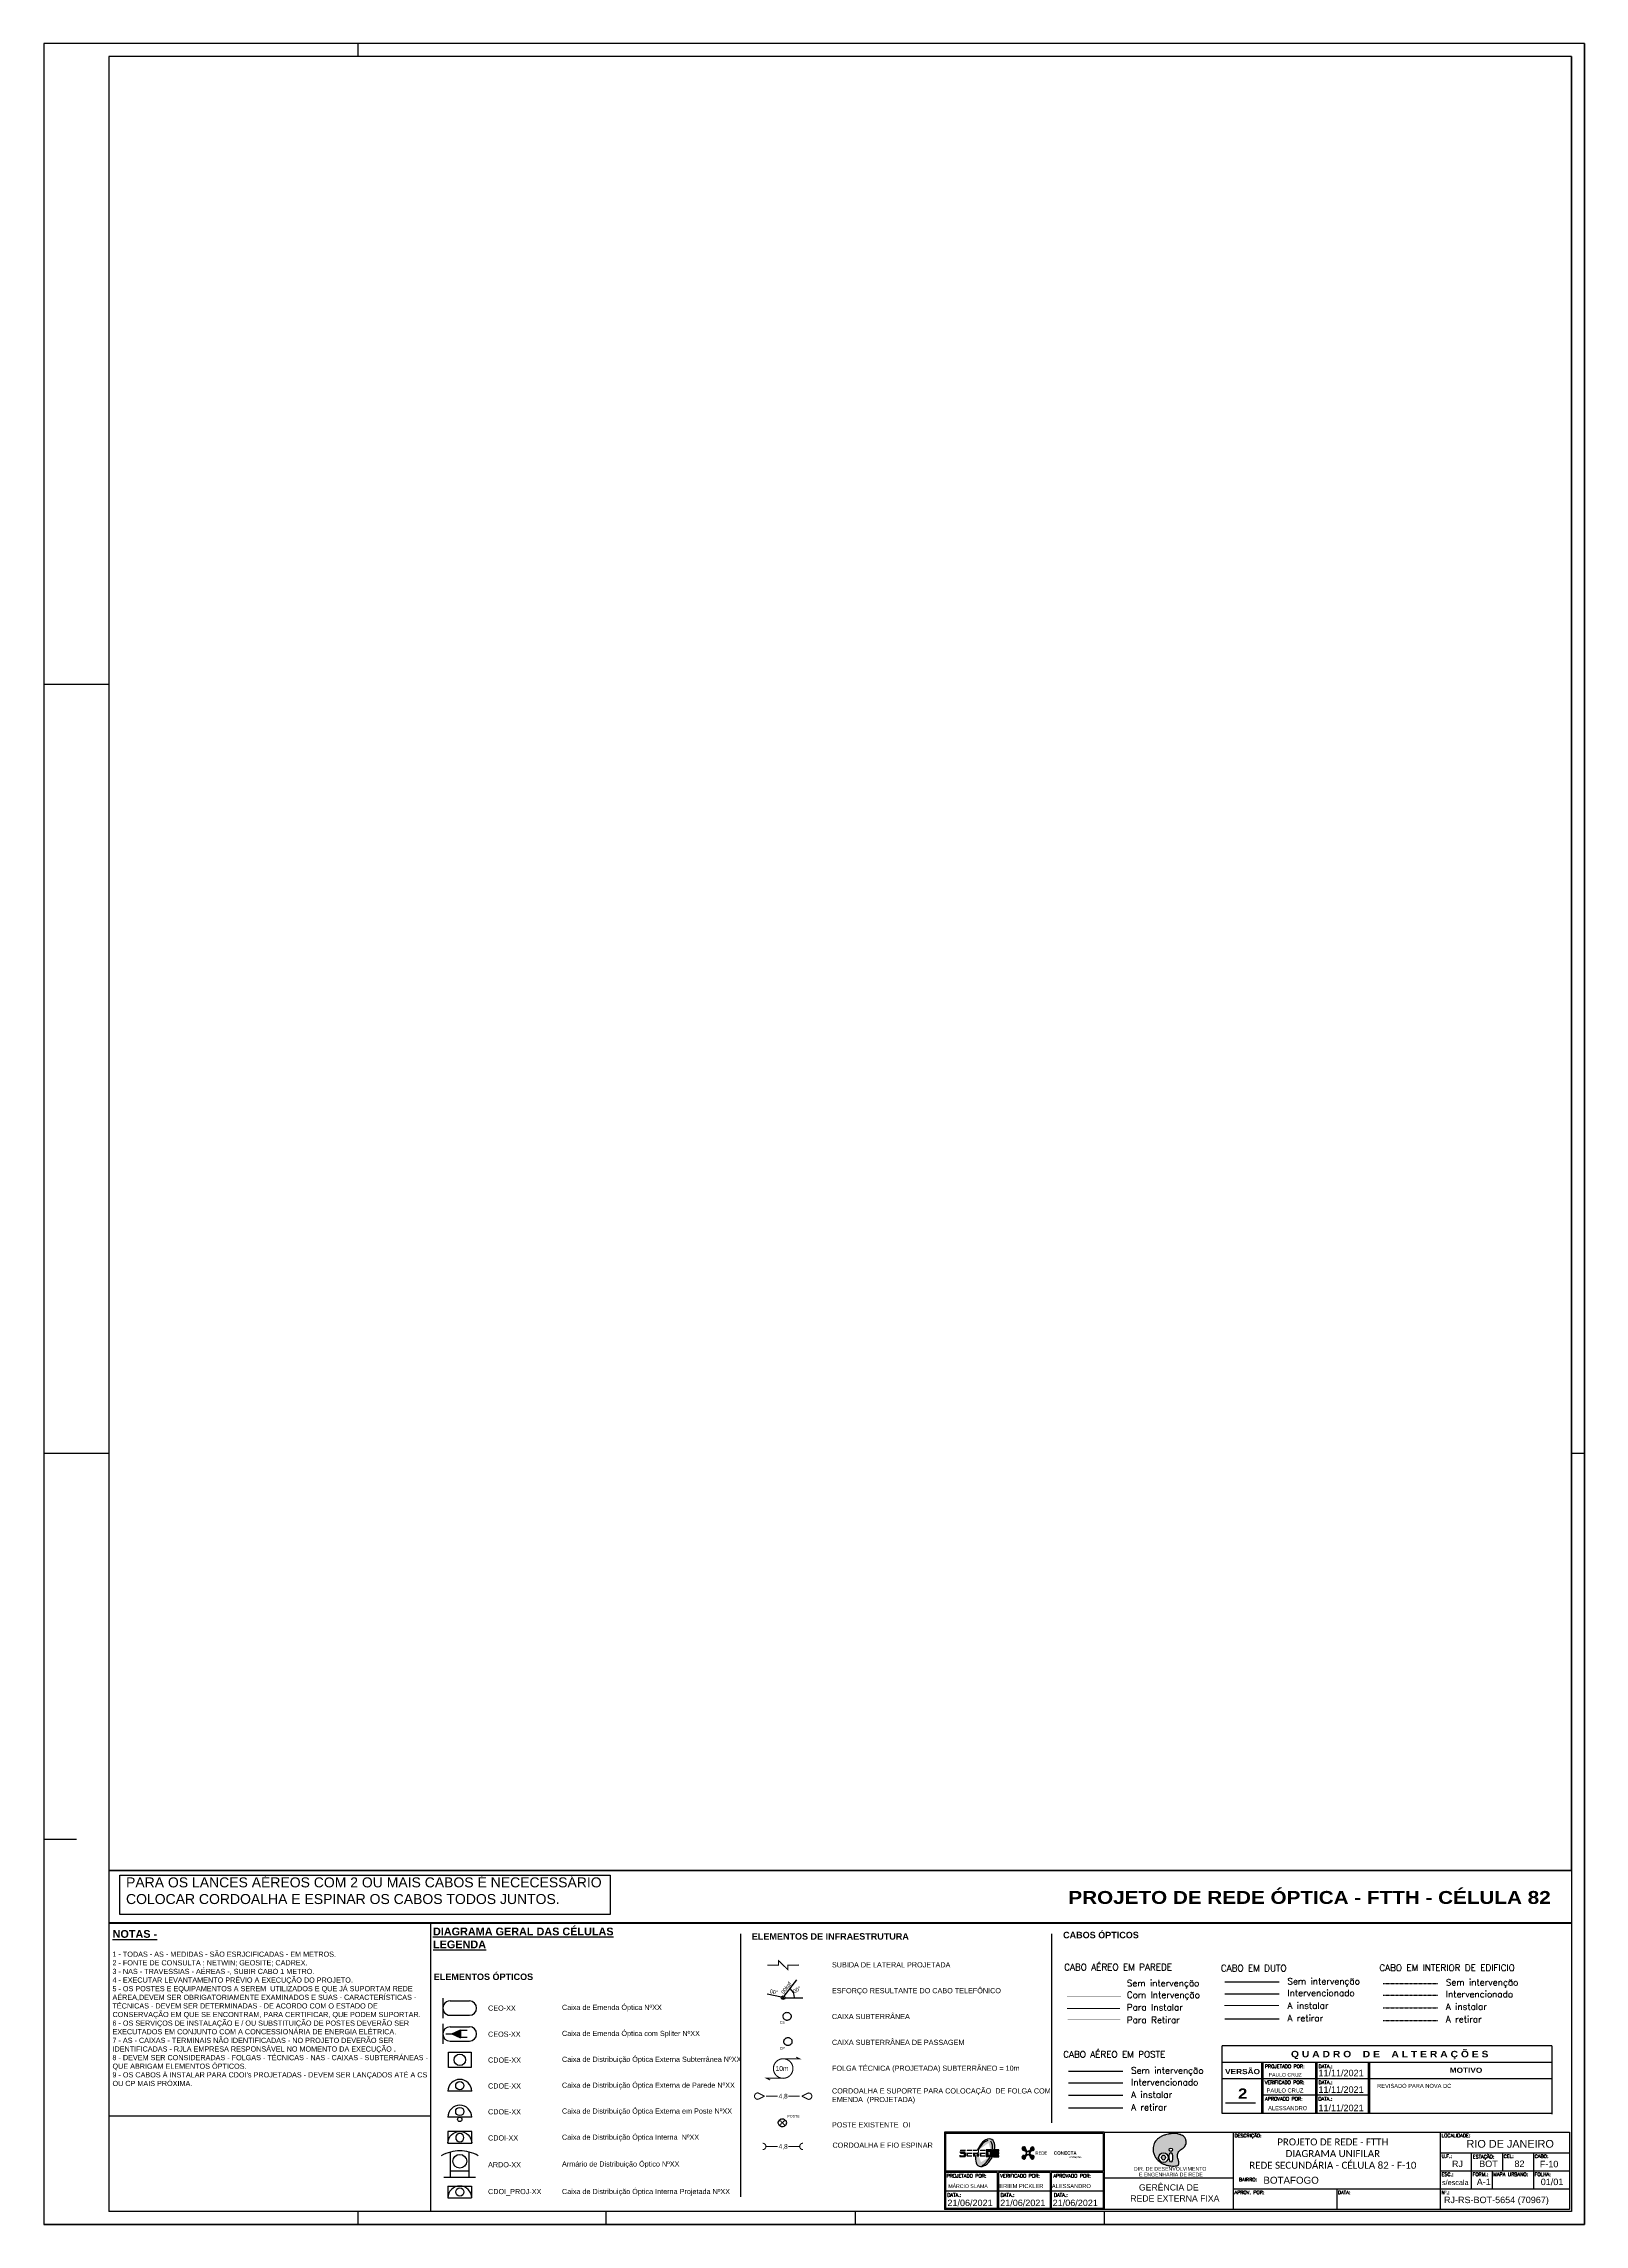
# Paper-space layout 'UN_CEOS-82' of a CAD drawing. Header units: millimetres. Extents: x 475 to 1069, y 119 to 961.
# The model-space entities are those that its viewports show. They can reach past a viewport. Long polylines and large blocks are cut down to what shows.
import ezdxf
from ezdxf.enums import TextEntityAlignment as Align

# ---------------------------------------------------------------- set-up
doc = ezdxf.new("R2010")
doc.units = ezdxf.units.MM
for name, pattern in [('ARILSUPP', [2.98, 1.42, -0.71, 0.14, -0.71]), ('DIVIDE', [1.25, 0.5, -0.25, 0, -0.25, 0, -0.25]), ('DOT', [0.25, 0, -0.25]), ('PHANTOM2', [1.25, 0.625, -0.125, 0.125, -0.125, 0.125, -0.125])]:
    doc.linetypes.add(name, pattern=pattern)
for name, color, linetype, lineweight in [("20.0-LEGENDA DOS CDO'S", 1, 'Continuous', 0), ('20.1-CDO_INTERIOR', 1, 'Continuous', 0), ('20.2-CDO_POSTE', 1, 'Continuous', 5), ('40.1-ETIQUETAS', 1, 'Continuous', 20)]:
    doc.layers.add(name, color=color, linetype=linetype, lineweight=lineweight)
for name, color, linetype in [('20.4-CEOS', 1, 'Continuous'), ('20.5-CABO AÉREO', 1, 'Continuous'), ('20.5-CEO', 1, 'Continuous'), ('CAP a instalar', 1, 'Continuous'), ('CDO_INTERIOR', 1, 'Continuous'), ('CDO_POSTE', 1, 'Continuous'), ('CEO', 1, 'Continuous'), ('CEO1', 1, 'Continuous'), ('CEOS', 1, 'Continuous'), ('E.T.', 7, 'Continuous'), ('Folha', 7, 'Continuous'), ('label_cabos', 7, 'Continuous'), ('LC1', 3, 'Continuous'), ('PROJETO_FTTH', 1, 'Continuous'), ('SETA', 7, 'Continuous'), ('UNIFILAR', 7, 'Continuous')]:
    doc.layers.add(name, color=color, linetype=linetype)
doc.styles.add('ADESK1', font='romans.shx')
doc.styles.add('ARIAL', font='arial.ttf')
doc.styles.add('HMS', font='', dxfattribs={"height": 0.17})
doc.styles.add('NORMOGRAFO', font='arial.ttf')
doc.styles.add('ROMANS', font='romans.shx')
doc.styles.add('siredit', font='verdana.ttf')
doc.styles.add('SWISS BIT', font='swisscb.ttf')
doc.styles.get('HMS').set_extended_font_data('Arial Black')
doc.linetypes.add('FENCELINE1', pattern='A,0.25,-0.1,[133,ltypeshp.shx,S=0.1,R=0,X=-0.1,Y=0],-0.1,1', length=1.45)

# ---------------------------------------------------------------- blocks, each defined once
blk = doc.blocks.new('OI')
h = blk.add_hatch(color=40)
edge = h.paths.add_edge_path()
edge.add_spline(control_points=[(4.35, -0.67), (3.92, -0.99), (3.26, -1.5), (2.81, -2.59), (2.9, -3.5), (3.06, -4.27), (3.31, -4.85), (3.37, -5.39), (3.4, -5.88), (3.2, -6.4), (2.54, -6.61), (1.65, -6.63), (0.55, -6.67), (-0.56, -6.42), (-1.61, -6.14), (-2.77, -5.61), (-3.92, -4.77), (-4.89, -3.7), (-5.34, -2.65), (-5.6, -1.94), (-5.85, -0.96), (-5.71, 0.47), (-5.1, 2.02), (-4.14, 3.02), (-3.3, 3.61), (-2.37, 4.16), (-1.36, 4.44), (-0.56, 4.7), (0.79, 4.85), (2.24, 4.97), (3.79, 4.57), (4.67, 4.21), (5.44, 3.65), (5.76, 2.99), (6.03, 2.21), (6.01, 1.46), (5.72, 0.64), (5.31, 0.08), (4.88, -0.38), (4.51, -0.55), (4.35, -0.67)], knot_values=[0, 0, 0, 0, 1.60434, 2.417191, 3.427595, 4.282808, 4.776746, 5.304182, 5.888771, 6.258406, 6.858137, 7.79129, 8.986195, 10.124242, 11.187857, 12.242908, 13.953784, 15.414161, 16.515391, 17.349188, 17.675853, 19.552021, 21.515531, 22.568638, 23.63245, 24.621084, 25.782718, 26.745347, 27.142653, 29.870543, 31.004649, 31.921532, 32.709589, 33.801391, 34.042471, 35.192333, 35.971461, 36.628871, 37.254359, 37.836911, 37.836911, 37.836911, 37.836911], degree=3, periodic=0)
h.paths.add_polyline_path([(1.13, -0.87, -1), (-0.04, -0.87, -1)], flags=16)
edge = h.paths.add_edge_path(flags=16)
edge.add_ellipse((0.56, -3.59), major_axis=(-0.02, 1.71), ratio=0.361305, start_angle=0, end_angle=360)
h.paths.add_polyline_path([(-0.36, -3.62, -1), (-3.8, -3.62, -1)], flags=16)
edge = h.paths.add_edge_path(flags=0)
edge.add_ellipse((-2.08, -3.62), major_axis=(0, 0.885), ratio=0.758294, start_angle=0, end_angle=360)
at = {"color": 40}
for centre, radius in [((-2.08, -3.62), 1.72), ((0.54, -0.87), 0.587)]:
    blk.add_circle(centre, radius, dxfattribs=at)
blk.add_ellipse((-2.08, -3.62), major_axis=(0, 0.885), ratio=0.758294, start_param=-3.141592653589792, end_param=3.141592653589792, dxfattribs=at)
blk.add_ellipse((0.56, -3.59), major_axis=(-0.02, 1.71), ratio=0.361305, dxfattribs=at)
at = {"color": 40, "start_tangent": (-0.800898, -0.598801), "end_tangent": (-0.800898, -0.598801)}
blk.add_spline([(4.35, -0.67), (3.2, -1.78), (2.9, -2.54), (2.92, -3.55), (3.12, -4.38), (3.28, -4.85), (3.37, -5.37), (3.35, -5.95), (3.2, -6.29), (2.66, -6.55), (1.73, -6.63), (0.54, -6.62), (-0.58, -6.41), (-1.6, -6.11), (-2.56, -5.67), (-3.95, -4.67), (-4.89, -3.56), (-5.37, -2.56), (-5.64, -1.78), (-5.72, -1.46), (-5.63, 0.42), (-4.84, 2.22), (-4.13, 2.99), (-3.27, 3.62), (-2.4, 4.09), (-1.3, 4.47), (-0.37, 4.72), (0.02, 4.77), (2.75, 4.8), (3.85, 4.53), (4.69, 4.16), (5.31, 3.68), (5.85, 2.73), (5.93, 2.5), (5.94, 1.35), (5.67, 0.62), (5.29, 0.08), (4.84, -0.36), (4.35, -0.67)], degree=3, dxfattribs=at)
blk = doc.blocks.new('PDO_PRD')
at = {"color": 1}
blk.add_line((2.5, 0), (-2.5, 0), dxfattribs=at)
blk.add_circle((0, 1.19), 0.862, dxfattribs=at)
blk.add_arc((0, 0), 2.5, 0, 180, dxfattribs=at)
blk = doc.blocks.new('PDO_PST')
at = {"color": 1}
blk.add_line((2.5, 0), (-2.5, 0), dxfattribs=at)
for centre, radius in [((0, 1.19), 0.862), ((0, -0.46), 0.463)]:
    blk.add_circle(centre, radius, dxfattribs=at)
blk.add_arc((0, 0), 2.5, 0, 180, dxfattribs=at)
blk = doc.blocks.new('PDO_EDF')
at = {"color": 1}
for p, q in [((-2.5, 0), (-2.5, 2.5)), ((-2.5, 2.5), (2.5, 2.5)), ((2.5, 0), (-2.5, 0)), ((2.5, 2.5), (2.5, 0))]:
    blk.add_line(p, q, dxfattribs=at)
blk.add_circle((0, 1.19), 0.862, dxfattribs=at)
blk.add_arc((0, 0), 2.5, 0, 180, dxfattribs=at)
blk = doc.blocks.new('PDO_CVP')
at = {"color": 1}
blk.add_lwpolyline([(0, 1.62), (0, -1.62), (-4.72, -1.63), (-4.73, 1.61)], close=True, dxfattribs=at)
blk.add_circle((-2.36, -0.01), 1.21, dxfattribs=at)
blk = doc.blocks.new('LOGOTIPO REDE CONECTA')
h = blk.add_hatch(color=40)
h.dxf.hatch_style = 1
h.paths.add_polyline_path([(2086.7, 1517.1), (2086.3, 1517.1, 0.924122), (2086.5, 1514, -0.371445), (2088.6, 1512.1, -0.414214), (2090, 1513.5, -0.416703), (2088, 1515.6, 0.373404)])
h.paths.add_polyline_path([(2095, 1515.4), (2095, 1515.7, 0.929009), (2092, 1515.6, -0.416703), (2090, 1513.5, -0.414214), (2091.4, 1512, -0.371445), (2093.5, 1514, 0.373557)])
h.paths.add_polyline_path([(2093.5, 1510.1, -0.416703), (2091.4, 1512.1, -0.414214), (2090, 1510.7, -0.371445), (2092, 1508.5, 0.924122), (2095, 1508.4), (2095, 1508.8, 0.373404)])
h.paths.add_polyline_path([(2090, 1510.7, -0.414214), (2088.6, 1512, -0.416703), (2086.5, 1510.1, 0.913444), (2086.3, 1507.1), (2086.7, 1507.1, 0.364971), (2088, 1508.5, -0.371445)])
at = {"color": 40}
for points in [[(2086.5, 1514, -0.370562), (2088.6, 1512.1)], [(2088, 1515.6, 0.416703), (2090, 1513.5)], [(2092, 1515.6, -0.416703), (2090, 1513.5)], [(2093.5, 1514, 0.370562), (2091.4, 1512)], [(2086.5, 1510.1, 0.416703), (2088.6, 1512)], [(2088, 1508.5, -0.370562), (2090, 1510.7)], [(2092, 1508.5, 0.370562), (2090, 1510.7)], [(2093.5, 1510.1, -0.416703), (2091.4, 1512.1)]]:
    blk.add_lwpolyline(points, format="xyb", dxfattribs=at)
blk.add_circle((2090, 1512.1), 1.4, dxfattribs=at)
for centre, start, end in [((2086.5, 1515.6), 1.6038, 267.7221), ((2093.5, 1515.5), 271.6274, 177.7457), ((2086.5, 1508.6), 92.3533, 358.4716), ((2093.5, 1508.6), 182.2779, 88.3962)]:
    blk.add_arc(centre, 1.51, start, end, dxfattribs=at)
at = {"width": 46.358, "attachment_point": 1}
for s, insert, char_height in [('{\\fBankGothic Md BT|b0|i0|c0|p34;REDE }', (2095.9, 1513.3), 2.5), ('{\\fBankGothic Md BT|b1|i0|c0|p34; CONECTA}', (2109.7, 1513.4), 2.7)]:
    blk.add_mtext(s, dxfattribs=dict(at, insert=insert, char_height=char_height))
at = {"color": 40, "insert": (2123.2, 1509.6), "char_height": 1.5, "width": 46.358, "attachment_point": 1}
blk.add_mtext('{\\fBankGothic Md BT|b0|i0|c0|p34;oRJrações }', dxfattribs=at)
blk = doc.blocks.new('CEOS_RP_CT_DRT')
at = {"layer": '20.4-CEOS', "color": 0}
for p, q in [((-4.54, 1.19), (-1.19, 1.19)), ((-1.19, -1.19), (-4.54, -1.19))]:
    blk.add_line(p, q, dxfattribs=at)
for points in [[(-5.73, -1.43), (-5.73, 1.44)], [(-3.79, 0), (-4.59, 0)], [(-2.47, 0.48), (-1.45, 0.48)], [(-2.47, -0.52), (-1.45, -0.52)]]:
    blk.add_lwpolyline(points, dxfattribs=at)
blk.add_lwpolyline([(-3.79, 0, 0, 1.47, 0), (-2.41, 0, 1.47, 1.47, 0)], format="xyseb", dxfattribs=at)
for centre, start, end in [((-4.54, 0), 90, 270), ((-1.19, 0), 270, 90)]:
    blk.add_arc(centre, 1.19, start, end, dxfattribs=at)
at = {"layer": '20.4-CEOS', "color": 7, "style": 'siredit'}
for tag, p in [('Nº_DA_CEOS', (-2.86, 5.6)), ('LOCAL', (-2.86, 4.24)), ('SAP', (-2.86, 2.78)), ('RACIO_SPLITAGEM', (-2.86, -1.88)), ('FIBRAS_SPLITTER', (-2.86, -3.58)), ('FIBRAS_TOP_C', (-2.86, -5.08)), ('RESERVA_FINAIS', (-2.86, -6.39))]:
    blk.add_attdef(tag, text='', height=1.01, dxfattribs=at).set_placement(p, align=Align.TOP_CENTER)
blk = doc.blocks.new('ETIQUETA_RS5F')
at = {"layer": '40.1-ETIQUETAS', "color": 0, "style": 'siredit'}
blk.add_text('/', height=1.5, dxfattribs=at).set_placement((1.6, -2), align=Align.MIDDLE_RIGHT)
for tag, p in [('ETIQUETA_R_SECUNDARIA', (1.2, 2.1)), ('ETIQUETA_R_PRIMARIA', (1.2, 4.1)), ('F_ATIVAS/F_MORTAS', (1.1, -4.2))]:
    blk.add_attdef(tag, text='', height=1.5, dxfattribs=at).set_placement(p, align=Align.MIDDLE_CENTER)
for tag, p in [('TIPO_CABO', (-6.6, -2.1)), ('CAP_CABO', (0.4, -2.1))]:
    blk.add_attdef(tag, text='', height=1.5, dxfattribs=at).set_placement(p, align=Align.MIDDLE_RIGHT)
for tag, p in [('FUSÃO_1', (0.8, -8.4)), ('FUSÃO_2', (0.8, -10.6)), ('FUSÃO_3', (0.8, -12.9)), ('FUSÃO_4', (0.8, -15.1)), ('FUSÃO_5', (0.8, -17.2))]:
    blk.add_attdef(tag, text='', height=1.5, dxfattribs=at).set_placement(p, align=Align.CENTER)
blk.add_attdef('METROS', text='', height=1.5, dxfattribs=at).set_placement((2.1, -2), align=Align.MIDDLE_LEFT)
blk = doc.blocks.new('CDOI_INT')
at = {"layer": '20.1-CDO_INTERIOR', "color": 0, "lineweight": 18}
blk.add_lwpolyline([(4.25, -4.25), (4.25, 4.25), (0, 4.25), (0, -4.25)], close=True, dxfattribs=at)
blk.add_circle((2.12, 0), 1.36, dxfattribs=at)
blk.add_arc((0, 0), 4.25, 270, 90, dxfattribs=at)
at = {"layer": "20.0-LEGENDA DOS CDO'S", "color": 0, "style": 'ARIAL'}
for tag, p in [('CDO_N', (-0.08, 10.38)), ('SURVEY', (-0.08, 8.2)), ('SPLITER_1', (21.18, 10.38)), ('SPLITER_2', (21.19, 8.68)), ('SAP', (-0.08, 6.23)), ('1:XX', (5.94, -2.22)), ('UMS', (5.94, -4.24))]:
    blk.add_attdef(tag, p, '', height=1.36, dxfattribs=at)
blk.add_attdef('FIBRAS_UTILIZADAS', text='', height=1.36, dxfattribs=at).set_placement((15.34, 10.38), align=Align.CENTER)
blk = doc.blocks.new('CDOE POSTE_')
at = {"color": 1}
blk.add_line((12.9, -5.5), (-2.4, -5.5), dxfattribs=at)
for centre, radius in [((5.3, -1.9), 2.64), ((5.3, -6.2), 0.708)]:
    blk.add_circle(centre, radius, dxfattribs=at)
blk.add_arc((5.3, -5.5), 7.65, 0, 180, dxfattribs=at)
blk = doc.blocks.new('CDOE-TEXTO PADRÃO')
at = {"layer": "20.0-LEGENDA DOS CDO'S", "color": 0, "style": 'ARIAL'}
for tag, p in [('CDO_N', (0.5, 7.4)), ('CORDOALHA', (0.5, 4.3)), ('SAP', (0.5, 1.7)), ('SPLITER_1', (0.6, -0.9)), ('SPLITER_2', (0.6, -3.5)), ('(XX-XX_F)S', (0.5, -8.3)), ('(XX-XX_L)S', (0.5, -10.8)), ('UMS', (0.5, -13.1))]:
    blk.add_attdef(tag, p, '', height=1.7, rotation=0.118, dxfattribs=at)
blk.add_attdef('FIBRAS_UTILIZADAS', text='', height=1.7, rotation=0.118, dxfattribs=at).set_placement((19.8, 7.4), align=Align.CENTER)
blk = doc.blocks.new('SAN')
at = {"layer": 'SETA'}
blk.add_lwpolyline([(-2.6, 0), (6, 0)], dxfattribs=at)
for points in [[(-2.1, -0.7), (-3.9, 0), (-2.1, 0.7)], [(5.3, 0.7), (7.2, 0), (5.3, -0.7)]]:
    blk.add_solid(points, dxfattribs=at)
blk = doc.blocks.new('CDOE_CT_POSTE')
at = {"layer": "20.0-LEGENDA DOS CDO'S", "color": 0, "style": 'ARIAL'}
for tag, p in [('CDO_N', (0.12, 5.25)), ('CORDOALHA', (0.12, 4.02)), ('SAP', (0.12, 2.96)), ('1:XX', (0.14, 1.23)), ('UMS', (0.14, 0.22))]:
    blk.add_attdef(tag, p, '', height=0.68, rotation=0.118, dxfattribs=at)
blk.add_attdef('FIBRAS_UTILIZADAS', text='', height=0.68, rotation=0.118, dxfattribs=at).set_placement((7.83, 5.26), align=Align.CENTER)
blk = doc.blocks.new('A$C345E3DD5')
at = {"color": 8}
blk.add_line((0, 4.2), (-13, 4.2), dxfattribs=at)
for centre, major_axis, start_param, end_param in [((-6.5, 4.2), (-4.63, 4.63), 3.926991, 7.068583), ((-6.5, 7.3), (1.6, 1.6), 5.497787, 11.780972), ((-6.5, 3.6), (-0.428, 0.428), 3.926991, 10.210176)]:
    blk.add_ellipse(centre, major_axis=major_axis, ratio=1, start_param=start_param, end_param=end_param, dxfattribs=at)

msp = doc.modelspace()

# ---------------------------------------------------------------- linework, layer by layer
at = {"color": 7, "linetype": 'Continuous'}
for p, q in [((-306105603.4, 404253217.6), (-306105603.4, 404253182.9)), ((-306105600.6, 404253217.6), (-306105603.4, 404253217.6)), ((-306105506.7, 404253217.5), (-306105506.7, 404253182.8)), ((-306105503.9, 404253217.5), (-306105506.7, 404253217.5)), ((-306105410, 404253217.4), (-306105410, 404253182.6)), ((-306105407.2, 404253217.4), (-306105410, 404253217.4)), ((-306105600.5, 404253212.6), (-306105603.3, 404253212.6)), ((-306105600.5, 404253207.7), (-306105603.3, 404253207.7)), ((-306105600.5, 404253202.7), (-306105603.3, 404253202.7)), ((-306105503.7, 404253212.5), (-306105506.6, 404253212.5)), ((-306105503.7, 404253207.5), (-306105506.6, 404253207.5)), ((-306105503.7, 404253202.5), (-306105506.6, 404253202.5)), ((-306105407, 404253212.3), (-306105409.8, 404253212.3)), ((-306105407, 404253207.4), (-306105409.8, 404253207.4)), ((-306105407, 404253202.4), (-306105409.8, 404253202.4)), ((-306105308.2, 404253206.5), (-306105308.2, 404253191.5)), ((-306105305.2, 404253206.5), (-306105308, 404253206.5)), ((-306105606.3, 404253200.5), (-306105603.4, 404253200.5)), ((-306105600.5, 404253197.8), (-306105603.3, 404253197.8)), ((-306105600.5, 404253192.8), (-306105603.3, 404253192.8)), ((-306105600.5, 404253187.9), (-306105603.3, 404253187.9)), ((-306105509.6, 404253200.4), (-306105506.7, 404253200.4)), ((-306105503.7, 404253197.6), (-306105506.6, 404253197.6)), ((-306105503.7, 404253192.7), (-306105506.6, 404253192.7)), ((-306105412.9, 404253200.2), (-306105410, 404253200.2)), ((-306105407, 404253197.5), (-306105409.8, 404253197.5)), ((-306105407, 404253192.5), (-306105409.8, 404253192.5)), ((-306105311.1, 404253199.3), (-306105308.2, 404253199.3)), ((-306105305.2, 404253191.5), (-306105308, 404253191.5)), ((-306105600.5, 404253182.9), (-306105603.3, 404253182.9)), ((-306105503.7, 404253187.7), (-306105506.6, 404253187.7)), ((-306105503.7, 404253182.8), (-306105506.6, 404253182.8)), ((-306105407, 404253187.6), (-306105409.8, 404253187.6)), ((-306105407, 404253182.7), (-306105409.8, 404253182.7))]:
    msp.add_line(p, q, dxfattribs=at)
at = {"color": 10, "linetype": 'Continuous'}
for p, q in [((-306105600.6, 404253217.6), (-306105567.5, 404253217.6)), ((-306105503.9, 404253217.5), (-306105470.8, 404253217.5)), ((-306105407.2, 404253217.4), (-306105374.1, 404253217.4)), ((-306105600.5, 404253212.6), (-306105567.4, 404253212.6)), ((-306105600.5, 404253207.7), (-306105567.4, 404253207.7)), ((-306105600.5, 404253202.7), (-306105567.4, 404253202.7)), ((-306105503.7, 404253212.5), (-306105470.6, 404253212.5)), ((-306105503.7, 404253207.5), (-306105470.6, 404253207.5)), ((-306105503.7, 404253202.6), (-306105470.6, 404253202.5)), ((-306105407, 404253212.3), (-306105373.9, 404253212.3)), ((-306105407, 404253207.4), (-306105373.9, 404253207.4)), ((-306105407, 404253202.4), (-306105373.9, 404253202.4)), ((-306105305.2, 404253206.5), (-306105271.7, 404253206.5)), ((-306105600.5, 404253197.8), (-306105567.4, 404253197.8)), ((-306105600.5, 404253192.8), (-306105567.4, 404253192.8)), ((-306105600.5, 404253187.9), (-306105567.4, 404253187.9)), ((-306105503.7, 404253197.6), (-306105470.6, 404253197.6)), ((-306105503.7, 404253192.7), (-306105470.6, 404253192.7)), ((-306105407, 404253197.5), (-306105373.9, 404253197.5)), ((-306105407, 404253192.6), (-306105373.9, 404253192.5)), ((-306105305.2, 404253191.5), (-306105271.7, 404253191.5)), ((-306105600.5, 404253182.9), (-306105567.4, 404253182.9)), ((-306105503.7, 404253187.7), (-306105470.6, 404253187.7)), ((-306105503.7, 404253182.8), (-306105470.6, 404253182.8)), ((-306105407, 404253187.6), (-306105373.9, 404253187.6)), ((-306105407, 404253182.7), (-306105373.9, 404253182.6))]:
    msp.add_line(p, q, dxfattribs=at)
at = {"color": 1, "linetype": 'Continuous', "lineweight": 60}
for p, q in [((-306105606.3, 404253200.5), (-306105634.2, 404253200.4)), ((-306105509.6, 404253200.4), (-306105537.4, 404253200.3)), ((-306105412.9, 404253200.2), (-306105440.7, 404253200.1)), ((-306105311.1, 404253199.3), (-306105338.9, 404253199.2))]:
    msp.add_line(p, q, dxfattribs=at)
at = {"color": 3, "ltscale": 9e-07}
for points in [[(-306105361.6, 404253345.4), (-306105314.4, 404253345.4), (-306105314.4, 404253336.8), (-306105361.6, 404253336.8)], [(-306105360.5, 404253344.3), (-306105315.4, 404253344.3), (-306105315.4, 404253337.9), (-306105360.5, 404253337.9)], [(-306105361.8, 404253299.9), (-306105314.5, 404253299.9), (-306105314.5, 404253291.4), (-306105361.8, 404253291.4)], [(-306105360.7, 404253298.9), (-306105315.6, 404253298.9), (-306105315.6, 404253292.4), (-306105360.7, 404253292.4)]]:
    msp.add_lwpolyline(points, close=True, dxfattribs=at)
at = {"color": 0, "const_width": 0.99}
for points in [[(-306105483.1, 404253329.1, 1), (-306105482.2, 404253329.1, 1)], [(-306105413.6, 404253308.5, 1), (-306105412.7, 404253308.5, 1)], [(-306105398.1, 404253308.2, 1), (-306105398, 404253307.2, 1)], [(-306105343.9, 404253308.5, 1), (-306105342.9, 404253308.5, 1)], [(-306105343.9, 404253263.5, 1), (-306105342.9, 404253263.5, 1)]]:
    msp.add_lwpolyline(points, format="xyb", close=True, dxfattribs=at)
at = {"color": 0}
for points in [[(-306105410.5, 404253303.1), (-306105410.5, 404253304.9), (-306105408.4, 404253301.4), (-306105408.4, 404253303.1)], [(-306105340.7, 404253303.1), (-306105340.7, 404253304.9), (-306105338.6, 404253301.4), (-306105338.6, 404253303.1)], [(-306105340.8, 404253258.2), (-306105340.8, 404253260), (-306105338.7, 404253256.5), (-306105338.7, 404253258.2)]]:
    msp.add_lwpolyline(points, dxfattribs=at)
at = {"color": 7}
for points in [[(-306105609.8, 404253180.7), (-306105596, 404253180.7), (-306105596, 404253223.6), (-306105609.8, 404253223.6)], [(-306105513.1, 404253180.5), (-306105499.3, 404253180.5), (-306105499.3, 404253223.5), (-306105513.1, 404253223.5)], [(-306105416.4, 404253180.4), (-306105402.5, 404253180.4), (-306105402.5, 404253223.3), (-306105416.4, 404253223.3)], [(-306105314.6, 404253179.2), (-306105300.7, 404253179.2), (-306105300.7, 404253222.6), (-306105314.6, 404253222.6)]]:
    msp.add_lwpolyline(points, close=True, dxfattribs=at)
for points, const_width in [([(-306105421.8, 404253116.2, 1), (-306105420.7, 404253116.2, 1)], 1.1), ([(-306105403.8, 404253114, 1), (-306105403.7, 404253112.9, 1)], 1.1), ([(-306105337.4, 404253116.2, 1), (-306105336.3, 404253116.2, 1)], 1.1), ([(-306105261.4, 404253111.5, 1), (-306105261.3, 404253110.4, 1)], 1.1), ([(-306105337.4, 404253066.3, 1), (-306105336.3, 404253066.3, 1)], 1.1), ([(-306105261.4, 404253061.6, 1), (-306105261.3, 404253060.5, 1)], 1.1), ([(-306105421.8, 404252991.5, 1), (-306105420.7, 404252991.5, 1)], 1.1), ([(-306105403.8, 404252989.3, 1), (-306105403.7, 404252988.3, 1)], 1.1), ([(-306105403.8, 404252989.3, 1), (-306105403.7, 404252988.3, 1)], 1.1), ([(-306105337.1, 404252986.8, 1), (-306105337, 404252985.7, 1)], 1.1), ([(-306105333.5, 404252938, 1), (-306105332.5, 404252938, 1)], 1), ([(-306105333.5, 404252938, 1), (-306105332.5, 404252938, 1)], 1), ([(-306105548.8, 404252898.5, 1), (-306105548.3, 404252899.5, 1)], 1.1), ([(-306105338.3, 404252885.9, 1), (-306105337.2, 404252885.9, 1)], 1.1), ([(-306105413, 404252858.5, 1), (-306105411.9, 404252858.5, 1)], 1.1), ([(-306105337.6, 404252858.5, 1), (-306105336.5, 404252858.5, 1)], 1.1), ([(-306105264.5, 404252854.7, 1), (-306105263.5, 404252854.7, 1)], 1), ([(-306105264.5, 404252854.7, 1), (-306105263.5, 404252854.7, 1)], 1), ([(-306105413, 404252768.7, 1), (-306105411.9, 404252768.7, 1)], 1.1), ([(-306105337.1, 404252764, 1), (-306105337, 404252762.9, 1)], 1.1), ([(-306105412.7, 404252697.1, 1), (-306105412.6, 404252696, 1)], 1.1), ([(-306105554.5, 404252670.2, 1), (-306105553.5, 404252669.8, 1)], 1.1), ([(-306105409.1, 404252624, 1), (-306105408.1, 404252624, 1)], 1), ([(-306105409.1, 404252624, 1), (-306105408.1, 404252624, 1)], 1), ([(-306105409.1, 404252556.1, 1), (-306105408.1, 404252556.1, 1)], 1), ([(-306105409.1, 404252556.1, 1), (-306105408.1, 404252556.1, 1)], 1), ([(-306105409.1, 404252488.3, 1), (-306105408.1, 404252488.3, 1)], 1), ([(-306105409.1, 404252488.3, 1), (-306105408.1, 404252488.3, 1)], 1), ([(-306105409.1, 404252420.5, 1), (-306105408.1, 404252420.5, 1)], 1), ([(-306105409.1, 404252420.5, 1), (-306105408.1, 404252420.5, 1)], 1), ([(-306105409.1, 404252352.7, 1), (-306105408.1, 404252352.7, 1)], 1), ([(-306105409.1, 404252352.7, 1), (-306105408.1, 404252352.7, 1)], 1), ([(-306105409.1, 404252284.9, 1), (-306105408.1, 404252284.9, 1)], 1), ([(-306105409.1, 404252284.9, 1), (-306105408.1, 404252284.9, 1)], 1)]:
    msp.add_lwpolyline(points, format="xyb", close=True, dxfattribs=dict(const_width=const_width))
at = {"color": 3, "const_width": 0.2}
for points in [[(-306105300.2, 404252935.3), (-306105392, 404252935.3), (-306105392, 404252973.9), (-306105300.2, 404252973.9)], [(-306105231.3, 404252852.1), (-306105322.2, 404252852.1), (-306105322.2, 404252890.7), (-306105231.3, 404252890.7)], [(-306105373.7, 404252621.3), (-306105471.9, 404252621.3), (-306105471.9, 404252659.9), (-306105373.7, 404252659.9)], [(-306105373.7, 404252553.5), (-306105471.9, 404252553.5), (-306105471.9, 404252592.1), (-306105373.7, 404252592.1)], [(-306105373.7, 404252485.7), (-306105471.9, 404252485.7), (-306105471.9, 404252524.3), (-306105373.7, 404252524.3)], [(-306105373.7, 404252417.9), (-306105471.9, 404252417.9), (-306105471.9, 404252456.4), (-306105373.7, 404252456.4)], [(-306105373.7, 404252350), (-306105471.9, 404252350), (-306105471.9, 404252388.6), (-306105373.7, 404252388.6)], [(-306105373.7, 404252282.2), (-306105471.9, 404252282.2), (-306105471.9, 404252320.8), (-306105373.7, 404252320.8)]]:
    msp.add_lwpolyline(points, close=True, dxfattribs=at)
at = {"layer": '20.4-CEOS'}
for p, q in [((-306105405, 404253318.6), (-306105411.7, 404253318.6)), ((-306105405, 404253313.8), (-306105411.7, 404253313.8))]:
    msp.add_line(p, q, dxfattribs=at)
at = {"layer": '20.4-CEOS', "color": 252}
for p, q in [((-306105335.2, 404253318.6), (-306105341.9, 404253318.6)), ((-306105335.2, 404253313.8), (-306105341.9, 404253313.8)), ((-306105335.2, 404253273.6), (-306105342, 404253273.6)), ((-306105335.2, 404253268.9), (-306105342, 404253268.9))]:
    msp.add_line(p, q, dxfattribs=at)
at = {"layer": '20.4-CEOS'}
for points in [[(-306105414.1, 404253313.3), (-306105414.1, 404253319.1)], [(-306105412.2, 404253316.2), (-306105410.2, 404253316.2)], [(-306105412.2, 404253316.2), (-306105410.2, 404253316.2)], [(-306105407.5, 404253317.1), (-306105405.5, 404253317.1)], [(-306105407.5, 404253317.1), (-306105405.5, 404253317.1)], [(-306105407.5, 404253315.1), (-306105405.5, 404253315.1)], [(-306105407.5, 404253315.1), (-306105405.5, 404253315.1)]]:
    msp.add_lwpolyline(points, dxfattribs=at)
msp.add_lwpolyline([(-306105410.2, 404253316.2, 0, 2.95, 0), (-306105407.4, 404253316.2, 2.95, 2.95, 0)], format="xyseb", dxfattribs=at)
msp.add_lwpolyline([(-306105410.2, 404253316.2, 0, 2.95, 0), (-306105407.4, 404253316.2, 2.95, 2.95, 0)], format="xyseb", dxfattribs=at)
at = {"layer": '20.4-CEOS', "color": 252}
for points in [[(-306105344.3, 404253313.3), (-306105344.3, 404253319.1)], [(-306105342.5, 404253316.2), (-306105340.4, 404253316.2)], [(-306105342.5, 404253316.2), (-306105340.4, 404253316.2)], [(-306105337.8, 404253317.1), (-306105335.7, 404253317.1)], [(-306105337.8, 404253317.1), (-306105335.7, 404253317.1)], [(-306105337.8, 404253315.1), (-306105335.7, 404253315.1)], [(-306105337.8, 404253315.1), (-306105335.7, 404253315.1)], [(-306105344.4, 404253268.4), (-306105344.4, 404253274.1)], [(-306105342.5, 404253271.3), (-306105340.5, 404253271.3)], [(-306105342.5, 404253271.3), (-306105340.5, 404253271.3)], [(-306105337.8, 404253272.2), (-306105335.8, 404253272.2)], [(-306105337.8, 404253272.2), (-306105335.8, 404253272.2)], [(-306105337.8, 404253270.2), (-306105335.8, 404253270.2)], [(-306105337.8, 404253270.2), (-306105335.8, 404253270.2)]]:
    msp.add_lwpolyline(points, dxfattribs=at)
for points in [[(-306105340.4, 404253316.2, 0, 2.95, 0), (-306105337.6, 404253316.2, 2.95, 2.95, 0)], [(-306105340.4, 404253316.2, 0, 2.95, 0), (-306105337.6, 404253316.2, 2.95, 2.95, 0)], [(-306105340.5, 404253271.3, 0, 2.95, 0), (-306105337.7, 404253271.3, 2.95, 2.95, 0)], [(-306105340.5, 404253271.3, 0, 2.95, 0), (-306105337.7, 404253271.3, 2.95, 2.95, 0)]]:
    msp.add_lwpolyline(points, format="xyseb", dxfattribs=at)
at = {"layer": '20.4-CEOS'}
for centre, start, end in [((-306105411.7, 404253316.2), 90, 270), ((-306105405, 404253316.2), 270, 90)]:
    msp.add_arc(centre, 2.39, start, end, dxfattribs=at)
at = {"layer": '20.4-CEOS', "color": 252}
for centre, start, end in [((-306105341.9, 404253316.2), 90, 270), ((-306105335.2, 404253316.2), 270, 90), ((-306105342, 404253271.3), 90, 270), ((-306105335.2, 404253271.3), 270, 90)]:
    msp.add_arc(centre, 2.39, start, end, dxfattribs=at)
at = {"layer": '20.5-CABO AÉREO', "ltscale": 50, "const_width": 0.4}
for points in [[(-306105556, 404253348), (-306105508, 404253348), (-306105483.8, 404253316.2)], [(-306105556, 404253284.3), (-306105508, 404253284.3), (-306105483.8, 404253316.2)], [(-306105472.3, 404253316.2), (-306105414.1, 404253316.2)], [(-306105402.6, 404253316.2), (-306105344.3, 404253316.2)], [(-306105402.6, 404253316.2), (-306105397.3, 404253271.3)], [(-306105397.3, 404253271.3), (-306105344.4, 404253271.3)]]:
    msp.add_lwpolyline(points, dxfattribs=at)
at = {"layer": '20.5-CEO', "color": 1}
msp.add_line((-306105481.4, 404253318.6), (-306105474.7, 404253318.6), dxfattribs=at)
at = {"layer": '20.5-CEO'}
msp.add_line((-306105474.7, 404253313.8), (-306105481.4, 404253313.8), dxfattribs=at)
msp.add_lwpolyline([(-306105483.8, 404253319.1), (-306105483.8, 404253313.3)], dxfattribs=at)
for centre, start, end in [((-306105481.4, 404253316.2), 90, 270), ((-306105474.7, 404253316.2), 270, 90)]:
    msp.add_arc(centre, 2.39, start, end, dxfattribs=at)
at = {"layer": 'CAP a instalar', "linetype": 'FENCELINE1', "ltscale": 7, "const_width": 0.513}
for points in [[(-306105483.3, 404253123.1), (-306105653, 404252709.3)], [(-306105407.7, 404253123.1), (-306105483.3, 404253123.1)], [(-306105332.1, 404253073.2), (-306105401.2, 404253073.2), (-306105407.7, 404253123.1)], [(-306105332, 404253123.1), (-306105407.7, 404253123.1)], [(-306105256.4, 404253123.1), (-306105332, 404253123.1)], [(-306105256.4, 404253073.2), (-306105332.1, 404253073.2)], [(-306105332.1, 404252948.6), (-306105401.2, 404252948.6), (-306105407.7, 404252998.4)], [(-306105483.3, 404252775.6), (-306105653, 404252709.3)], [(-306105407.7, 404252775.6), (-306105483.3, 404252775.6)], [(-306105332, 404252775.6), (-306105407.7, 404252775.6)], [(-306105483.3, 404252634.6), (-306105653, 404252709.3)], [(-306105407.7, 404252634.6), (-306105483.3, 404252634.6)]]:
    msp.add_lwpolyline(points, dxfattribs=at)
at = {"layer": 'CAP a instalar', "ltscale": 7, "const_width": 0.513}
for points in [[(-306105483.3, 404252998.4), (-306105653, 404252709.3)], [(-306105407.7, 404252998.4), (-306105483.3, 404252998.4)], [(-306105332, 404252998.4), (-306105407.7, 404252998.4)], [(-306105483.3, 404252865.4), (-306105653, 404252709.3)], [(-306105407.7, 404252865.4), (-306105483.3, 404252865.4)], [(-306105332, 404252865.4), (-306105407.7, 404252865.4)], [(-306105407.7, 404252708.7), (-306105483.3, 404252708.7), (-306105653, 404252709.3)]]:
    msp.add_lwpolyline(points, dxfattribs=at)
at = {"layer": 'CAP a instalar', "color": 8, "linetype": 'FENCELINE1', "ltscale": 7, "const_width": 0.513}
for points in [[(-306105263.1, 404252865.4), (-306105332, 404252865.4)], [(-306105483.3, 404252566.8), (-306105653, 404252709.3)], [(-306105483.3, 404252499), (-306105653, 404252709.3)], [(-306105483.3, 404252431.1), (-306105653, 404252709.3)], [(-306105483.3, 404252363.3), (-306105653, 404252709.3)], [(-306105483.3, 404252295.5), (-306105653, 404252709.3)], [(-306105407.7, 404252566.8), (-306105483.3, 404252566.8)], [(-306105407.7, 404252499), (-306105483.3, 404252499)], [(-306105407.7, 404252431.1), (-306105483.3, 404252431.1)], [(-306105407.7, 404252363.3), (-306105483.3, 404252363.3)], [(-306105407.7, 404252295.5), (-306105483.3, 404252295.5)]]:
    msp.add_lwpolyline(points, dxfattribs=at)
at = {"layer": 'PROJETO_FTTH', "color": 2, "ltscale": 2}
msp.add_lwpolyline([(-306105324.1, 404252722.2), (-306105248.8, 404252722.2), (-306105248.8, 404252684.4), (-306105324.1, 404252684.4)], close=True, dxfattribs=at)
at = {"layer": 'SETA', "color": 0}
for points in [[(-306105412.5, 404253331.2), (-306105404, 404253331.2)], [(-306105343.9, 404253331.4), (-306105335.4, 404253331.4)], [(-306105482.6, 404253329.1), (-306105474.1, 404253329.1)], [(-306105413.2, 404253308.5), (-306105404.6, 404253308.5)], [(-306105398.1, 404253307.7), (-306105397.1, 404253299.2)], [(-306105343.4, 404253308.5), (-306105334.9, 404253308.5)], [(-306105413.7, 404253303.1), (-306105410.5, 404253303.1)], [(-306105408.4, 404253303.1), (-306105405.2, 404253303.1)], [(-306105343.9, 404253303.1), (-306105340.7, 404253303.1)], [(-306105338.6, 404253303.1), (-306105335.5, 404253303.1)], [(-306105343.5, 404253286.2), (-306105335, 404253286.2)], [(-306105343.9, 404253258.2), (-306105340.8, 404253258.2)], [(-306105343.4, 404253263.5), (-306105334.9, 404253263.5)], [(-306105338.7, 404253258.2), (-306105335.5, 404253258.2)]]:
    msp.add_lwpolyline(points, dxfattribs=at)
at = {"layer": 'SETA'}
for points in [[(-306105421.2, 404253116.2), (-306105411.8, 404253116.2)], [(-306105403.8, 404253113.4), (-306105402.7, 404253104)], [(-306105336.8, 404253116.2), (-306105327.4, 404253116.2)], [(-306105261.4, 404253110.9), (-306105251.9, 404253110.9)], [(-306105336.8, 404253066.3), (-306105327.4, 404253066.3)], [(-306105261.4, 404253061.1), (-306105251.9, 404253061.1)], [(-306105421.2, 404252991.5), (-306105411.8, 404252991.5)], [(-306105403.8, 404252988.8), (-306105402.7, 404252979.4)], [(-306105403.8, 404252988.8), (-306105402.7, 404252979.4)], [(-306105337, 404252986.3), (-306105327.6, 404252986.3)], [(-306105333, 404252938), (-306105324.4, 404252938)], [(-306105333, 404252938), (-306105324.4, 404252938)], [(-306105548.6, 404252899), (-306105543.8, 404252907.1)], [(-306105337.7, 404252885.9), (-306105328.3, 404252885.9)], [(-306105412.5, 404252858.5), (-306105403, 404252858.5)], [(-306105337.1, 404252858.5), (-306105327.6, 404252858.5)], [(-306105264, 404252854.7), (-306105255.4, 404252854.7)], [(-306105264, 404252854.7), (-306105255.4, 404252854.7)], [(-306105412.5, 404252768.7), (-306105403, 404252768.7)], [(-306105337, 404252763.5), (-306105327.6, 404252763.5)], [(-306105412.7, 404252696.6), (-306105403.2, 404252696.6)], [(-306105554, 404252670), (-306105545.4, 404252666.2)], [(-306105408.6, 404252624), (-306105400, 404252624)], [(-306105408.6, 404252624), (-306105400, 404252624)], [(-306105408.6, 404252556.1), (-306105400, 404252556.1)], [(-306105408.6, 404252556.1), (-306105400, 404252556.1)], [(-306105408.6, 404252488.3), (-306105400, 404252488.3)], [(-306105408.6, 404252488.3), (-306105400, 404252488.3)], [(-306105408.6, 404252420.5), (-306105400, 404252420.5)], [(-306105408.6, 404252420.5), (-306105400, 404252420.5)], [(-306105408.6, 404252352.7), (-306105400, 404252352.7)], [(-306105408.6, 404252352.7), (-306105400, 404252352.7)], [(-306105408.6, 404252284.9), (-306105400, 404252284.9)], [(-306105408.6, 404252284.9), (-306105400, 404252284.9)]]:
    msp.add_lwpolyline(points, dxfattribs=at)
at = {"layer": 'SETA', "color": 0}
for points in [[(-306105412.5, 404253331.8), (-306105414.3, 404253331.2), (-306105412.5, 404253330.5)], [(-306105404.7, 404253331.9), (-306105402.9, 404253331.2), (-306105404.7, 404253330.5)], [(-306105343.9, 404253332), (-306105345.7, 404253331.4), (-306105343.9, 404253330.7)], [(-306105336.1, 404253332), (-306105334.3, 404253331.4), (-306105336.1, 404253330.7)], [(-306105474.8, 404253329.7), (-306105473, 404253329.1), (-306105474.8, 404253328.4)], [(-306105405.3, 404253309.1), (-306105403.5, 404253308.5), (-306105405.3, 404253307.8)], [(-306105335.6, 404253309.1), (-306105333.8, 404253308.5), (-306105335.6, 404253307.8)], [(-306105405.2, 404253303.8), (-306105403.4, 404253303.1), (-306105405.2, 404253302.5)], [(-306105396.5, 404253300), (-306105397, 404253298.1), (-306105397.8, 404253299.8)], [(-306105335.5, 404253303.8), (-306105333.7, 404253303.1), (-306105335.5, 404253302.5)], [(-306105343.5, 404253286.8), (-306105345.4, 404253286.2), (-306105343.5, 404253285.5)], [(-306105335.7, 404253286.9), (-306105333.9, 404253286.2), (-306105335.7, 404253285.5)], [(-306105335.6, 404253264.2), (-306105333.8, 404253263.5), (-306105335.6, 404253262.9)], [(-306105335.5, 404253258.9), (-306105333.7, 404253258.2), (-306105335.5, 404253257.6)]]:
    msp.add_solid(points, dxfattribs=at)
at = {"layer": 'SETA'}
for points in [[(-306105412.5, 404253116.9), (-306105410.5, 404253116.2), (-306105412.5, 404253115.4)], [(-306105328.1, 404253116.9), (-306105326.1, 404253116.2), (-306105328.1, 404253115.4)], [(-306105252.7, 404253111.7), (-306105250.7, 404253110.9), (-306105252.7, 404253110.2)], [(-306105402, 404253104.9), (-306105402.5, 404253102.8), (-306105403.5, 404253104.7)], [(-306105328.1, 404253067.1), (-306105326.1, 404253066.4), (-306105328.1, 404253065.6)], [(-306105252.7, 404253061.8), (-306105250.7, 404253061.1), (-306105252.7, 404253060.4)], [(-306105412.5, 404252992.3), (-306105410.5, 404252991.6), (-306105412.5, 404252990.8)], [(-306105402, 404252980.2), (-306105402.5, 404252978.2), (-306105403.5, 404252980.1)], [(-306105402, 404252980.2), (-306105402.5, 404252978.2), (-306105403.5, 404252980.1)], [(-306105328.3, 404252987), (-306105326.3, 404252986.3), (-306105328.3, 404252985.6)], [(-306105325.1, 404252938.7), (-306105323.2, 404252938), (-306105325.1, 404252937.3)], [(-306105325.1, 404252938.7), (-306105323.2, 404252938), (-306105325.1, 404252937.3)], [(-306105544.8, 404252906.9), (-306105543.1, 404252908.2), (-306105543.5, 404252906.1)], [(-306105329, 404252886.6), (-306105327, 404252885.9), (-306105329, 404252885.2)], [(-306105403.8, 404252859.2), (-306105401.7, 404252858.5), (-306105403.8, 404252857.8)], [(-306105328.4, 404252859.2), (-306105326.4, 404252858.5), (-306105328.4, 404252857.8)], [(-306105256.1, 404252855.4), (-306105254.3, 404252854.8), (-306105256.1, 404252854.1)], [(-306105256.1, 404252855.4), (-306105254.3, 404252854.8), (-306105256.1, 404252854.1)], [(-306105403.8, 404252769.5), (-306105401.7, 404252768.8), (-306105403.8, 404252768)], [(-306105328.3, 404252764.2), (-306105326.3, 404252763.5), (-306105328.3, 404252762.8)], [(-306105404, 404252697.3), (-306105402, 404252696.6), (-306105404, 404252695.9)], [(-306105545.8, 404252667.2), (-306105544.2, 404252665.7), (-306105546.4, 404252665.8)], [(-306105400.7, 404252624.6), (-306105398.9, 404252624), (-306105400.7, 404252623.3)], [(-306105400.7, 404252624.6), (-306105398.9, 404252624), (-306105400.7, 404252623.3)], [(-306105400.7, 404252556.8), (-306105398.9, 404252556.2), (-306105400.7, 404252555.5)], [(-306105400.7, 404252556.8), (-306105398.9, 404252556.2), (-306105400.7, 404252555.5)], [(-306105400.7, 404252489), (-306105398.9, 404252488.3), (-306105400.7, 404252487.7)], [(-306105400.7, 404252489), (-306105398.9, 404252488.3), (-306105400.7, 404252487.7)], [(-306105400.7, 404252421.2), (-306105398.9, 404252420.5), (-306105400.7, 404252419.8)], [(-306105400.7, 404252421.2), (-306105398.9, 404252420.5), (-306105400.7, 404252419.8)], [(-306105400.7, 404252353.4), (-306105398.9, 404252352.7), (-306105400.7, 404252352)], [(-306105400.7, 404252353.4), (-306105398.9, 404252352.7), (-306105400.7, 404252352)], [(-306105400.7, 404252285.5), (-306105398.9, 404252284.9), (-306105400.7, 404252284.2)], [(-306105400.7, 404252285.5), (-306105398.9, 404252284.9), (-306105400.7, 404252284.2)]]:
    msp.add_solid(points, dxfattribs=at)

# ---------------------------------------------------------------- block references
for p in [(-306105325.5, 404253119.5), (-306105325.6, 404253069.7), (-306105401.2, 404252861.8), (-306105401.2, 404252772.1)]:
    msp.add_blockref('A$C345E3DD5', p)
at = {"layer": '20.1-CDO_INTERIOR', "ltscale": 11}
ref = msp.add_blockref('CDOI_INT', (-306105332.1, 404252948.6), dxfattribs=dict(at, xscale=1.458499505982035, yscale=1.458499505982035, zscale=1.458499505982035))
ref.add_attrib('CDO_N', 'BOT-8207', (-306105332.2, 404252963.8), dxfattribs={"layer": "20.0-LEGENDA DOS CDO'S", "color": 0, "height": 1.82, "style": 'ARIAL'})
ref.add_attrib('FIBRAS_UTILIZADAS', '(PARCIAL/0)', dxfattribs={"layer": "20.0-LEGENDA DOS CDO'S", "color": 0, "height": 1.82, "style": 'ARIAL'}).set_placement((-306105309.7, 404252963.8), align=Align.CENTER)
ref.add_attrib('SURVEY', '70 UMs', (-306105332.2, 404252960.6), dxfattribs={"layer": "20.0-LEGENDA DOS CDO'S", "color": 0, "height": 1.82, "style": 'ARIAL'})
at = {"layer": '20.1-CDO_INTERIOR', "color": 8, "ltscale": 11}
ref = msp.add_blockref('CDOI_INT', (-306105263.1, 404252865.4), dxfattribs=dict(at, xscale=1.458499505982035, yscale=1.458499505982035, zscale=1.458499505982035))
ref.add_attrib('CDO_N', 'BOT-8211', (-306105263.2, 404252880.5), dxfattribs={"layer": "20.0-LEGENDA DOS CDO'S", "color": 0, "height": 1.82, "style": 'ARIAL'})
ref.add_attrib('FIBRAS_UTILIZADAS', '(PARCIAL/0)', dxfattribs={"layer": "20.0-LEGENDA DOS CDO'S", "color": 0, "height": 1.82, "style": 'ARIAL'}).set_placement((-306105240.8, 404252880.5), align=Align.CENTER)
ref.add_attrib('SURVEY', '7 UMs', (-306105263.2, 404252877.3), dxfattribs={"layer": "20.0-LEGENDA DOS CDO'S", "color": 0, "height": 1.82, "style": 'ARIAL'})
at = {"layer": '20.1-CDO_INTERIOR', "ltscale": 11}
ref = msp.add_blockref('CDOI_INT', (-306105407.7, 404252634.6), dxfattribs=dict(at, xscale=1.458499505982035, yscale=1.458499505982035, zscale=1.458499505982035))
ref.add_attrib('CDO_N', 'BOT-8215', (-306105407.8, 404252649.7), dxfattribs={"layer": "20.0-LEGENDA DOS CDO'S", "color": 0, "height": 1.82, "style": 'ARIAL'})
ref.add_attrib('FIBRAS_UTILIZADAS', '(PARCIAL/0)', dxfattribs={"layer": "20.0-LEGENDA DOS CDO'S", "color": 0, "height": 1.82, "style": 'ARIAL'}).set_placement((-306105385.3, 404252649.7), align=Align.CENTER)
ref.add_attrib('SURVEY', '107 UMs', (-306105407.8, 404252646.6), dxfattribs={"layer": "20.0-LEGENDA DOS CDO'S", "color": 0, "height": 1.82, "style": 'ARIAL'})
at = {"layer": '20.1-CDO_INTERIOR', "color": 8, "ltscale": 11}
ref = msp.add_blockref('CDOI_INT', (-306105407.7, 404252566.8), dxfattribs=dict(at, xscale=1.458499505982035, yscale=1.458499505982035, zscale=1.458499505982035))
ref.add_attrib('CDO_N', 'BOT-8216', (-306105407.8, 404252581.9), dxfattribs={"layer": "20.0-LEGENDA DOS CDO'S", "color": 0, "height": 1.82, "style": 'ARIAL'})
ref.add_attrib('FIBRAS_UTILIZADAS', '(PARCIAL/0)', dxfattribs={"layer": "20.0-LEGENDA DOS CDO'S", "color": 0, "height": 1.82, "style": 'ARIAL'}).set_placement((-306105385.3, 404252581.9), align=Align.CENTER)
ref.add_attrib('SURVEY', '16 UMs', (-306105407.8, 404252578.7), dxfattribs={"layer": "20.0-LEGENDA DOS CDO'S", "color": 0, "height": 1.82, "style": 'ARIAL'})
ref = msp.add_blockref('CDOI_INT', (-306105407.7, 404252499), dxfattribs=dict(at, xscale=1.458499505982035, yscale=1.458499505982035, zscale=1.458499505982035))
ref.add_attrib('CDO_N', 'BOT-8217', (-306105407.8, 404252514.1), dxfattribs={"layer": "20.0-LEGENDA DOS CDO'S", "color": 0, "height": 1.82, "style": 'ARIAL'})
ref.add_attrib('FIBRAS_UTILIZADAS', '(PARCIAL/0)', dxfattribs={"layer": "20.0-LEGENDA DOS CDO'S", "color": 0, "height": 1.82, "style": 'ARIAL'}).set_placement((-306105385.3, 404252514.1), align=Align.CENTER)
ref.add_attrib('SURVEY', '16 UMs', (-306105407.8, 404252510.9), dxfattribs={"layer": "20.0-LEGENDA DOS CDO'S", "color": 0, "height": 1.82, "style": 'ARIAL'})
ref = msp.add_blockref('CDOI_INT', (-306105407.7, 404252431.1), dxfattribs=dict(at, xscale=1.458499505982035, yscale=1.458499505982035, zscale=1.458499505982035))
ref.add_attrib('CDO_N', 'BOT-8218', (-306105407.8, 404252446.3), dxfattribs={"layer": "20.0-LEGENDA DOS CDO'S", "color": 0, "height": 1.82, "style": 'ARIAL'})
ref.add_attrib('FIBRAS_UTILIZADAS', '(PARCIAL/0)', dxfattribs={"layer": "20.0-LEGENDA DOS CDO'S", "color": 0, "height": 1.82, "style": 'ARIAL'}).set_placement((-306105385.3, 404252446.3), align=Align.CENTER)
ref.add_attrib('SURVEY', '36 UMs', (-306105407.8, 404252443.1), dxfattribs={"layer": "20.0-LEGENDA DOS CDO'S", "color": 0, "height": 1.82, "style": 'ARIAL'})
ref = msp.add_blockref('CDOI_INT', (-306105407.7, 404252363.3), dxfattribs=dict(at, xscale=1.458499505982035, yscale=1.458499505982035, zscale=1.458499505982035))
ref.add_attrib('CDO_N', 'BOT-8219', (-306105407.8, 404252378.5), dxfattribs={"layer": "20.0-LEGENDA DOS CDO'S", "color": 0, "height": 1.82, "style": 'ARIAL'})
ref.add_attrib('FIBRAS_UTILIZADAS', '(PARCIAL/0)', dxfattribs={"layer": "20.0-LEGENDA DOS CDO'S", "color": 0, "height": 1.82, "style": 'ARIAL'}).set_placement((-306105385.3, 404252378.5), align=Align.CENTER)
ref.add_attrib('SURVEY', '6 UMs', (-306105407.8, 404252375.3), dxfattribs={"layer": "20.0-LEGENDA DOS CDO'S", "color": 0, "height": 1.82, "style": 'ARIAL'})
ref = msp.add_blockref('CDOI_INT', (-306105407.7, 404252295.5), dxfattribs=dict(at, xscale=1.458499505982035, yscale=1.458499505982035, zscale=1.458499505982035))
ref.add_attrib('CDO_N', 'BOT-8220', (-306105407.8, 404252310.6), dxfattribs={"layer": "20.0-LEGENDA DOS CDO'S", "color": 0, "height": 1.82, "style": 'ARIAL'})
ref.add_attrib('FIBRAS_UTILIZADAS', '(PARCIAL/0)', dxfattribs={"layer": "20.0-LEGENDA DOS CDO'S", "color": 0, "height": 1.82, "style": 'ARIAL'}).set_placement((-306105385.3, 404252310.6), align=Align.CENTER)
ref.add_attrib('SURVEY', '1 UMs', (-306105407.8, 404252307.5), dxfattribs={"layer": "20.0-LEGENDA DOS CDO'S", "color": 0, "height": 1.82, "style": 'ARIAL'})
at = {"layer": '20.2-CDO_POSTE'}
ref = msp.add_blockref('CDOE-TEXTO PADRÃO', (-306105414.7, 404253123), dxfattribs=dict(at, xscale=1.069200003147125, yscale=1.069200003147125, zscale=1.069200003147125))
ref.add_attrib('CDO_N', 'BOT-8201', (-306105422.5, 404253135.1), dxfattribs={"layer": "20.0-LEGENDA DOS CDO'S", "color": 0, "height": 1.82, "rotation": 0.118, "style": 'ARIAL'})
ref.add_attrib('CORDOALHA', '15 UMs', (-306105422.4, 404253131.9), dxfattribs={"layer": "20.0-LEGENDA DOS CDO'S", "color": 0, "height": 1.82, "rotation": 0.118, "style": 'ARIAL'})
ref.add_attrib('FIBRAS_UTILIZADAS', '       (8/0)', dxfattribs={"layer": "20.0-LEGENDA DOS CDO'S", "color": 0, "height": 1.817, "rotation": 0.118, "style": 'ARIAL'}).set_placement((-306105405.4, 404253135.1), align=Align.CENTER)
at = {"layer": '20.2-CDO_POSTE', "color": 8}
ref = msp.add_blockref('CDOE_CT_POSTE', (-306105340.8, 404253124.1), dxfattribs=dict(at, xscale=2.640000019016442, yscale=2.639999999999999, zscale=2.639999999999999, rotation=359.7381893931093))
ref.add_attrib('CDO_N', 'CDOE-8204', (-306105340.5, 404253138), dxfattribs={"layer": "20.0-LEGENDA DOS CDO'S", "color": 0, "height": 1.8, "rotation": 359.8562, "style": 'ARIAL', "width": 1})
ref.add_attrib('CORDOALHA', '0 UMs', (-306105340.5, 404253134.7), dxfattribs={"layer": "20.0-LEGENDA DOS CDO'S", "color": 0, "height": 1.8, "rotation": 359.8562, "style": 'ARIAL', "width": 1})
ref.add_attrib('SAP', '(NÃO INSTALAR)', (-306105340.5, 404253131.9), dxfattribs={"layer": "20.0-LEGENDA DOS CDO'S", "color": 0, "height": 1.795, "rotation": 359.8562, "style": 'ARIAL', "width": 1})
ref.add_attrib('FIBRAS_UTILIZADAS', '(16/0)', dxfattribs={"layer": "20.0-LEGENDA DOS CDO'S", "color": 0, "height": 1.8, "rotation": 359.8562, "style": 'ARIAL', "width": 1}).set_placement((-306105320.1, 404253137.9), align=Align.CENTER)
at = {"layer": '20.2-CDO_POSTE'}
ref = msp.add_blockref('CDOE-TEXTO PADRÃO', (-306105263.4, 404253123), dxfattribs=dict(at, xscale=1.069200003147125, yscale=1.069200003147125, zscale=1.069200003147125))
ref.add_attrib('CDO_N', 'CDOE-8205', (-306105271.2, 404253135.1), dxfattribs={"layer": "20.0-LEGENDA DOS CDO'S", "color": 0, "height": 1.82, "rotation": 0.118, "style": 'ARIAL'})
ref.add_attrib('CORDOALHA', '24 UMs', (-306105271.2, 404253131.9), dxfattribs={"layer": "20.0-LEGENDA DOS CDO'S", "color": 0, "height": 1.82, "rotation": 0.118, "style": 'ARIAL'})
ref.add_attrib('FIBRAS_UTILIZADAS', '       (8/0)', dxfattribs={"layer": "20.0-LEGENDA DOS CDO'S", "color": 0, "height": 1.817, "rotation": 0.118, "style": 'ARIAL'}).set_placement((-306105254.1, 404253135.1), align=Align.CENTER)
at = {"layer": '20.2-CDO_POSTE', "color": 8}
ref = msp.add_blockref('CDOE_CT_POSTE', (-306105340.9, 404253074.3), dxfattribs=dict(at, xscale=2.640000019016442, yscale=2.639999999999999, zscale=2.639999999999999, rotation=359.7381893931093))
ref.add_attrib('CDO_N', 'CDOE-8202', (-306105340.5, 404253088.1), dxfattribs={"layer": "20.0-LEGENDA DOS CDO'S", "color": 0, "height": 1.8, "rotation": 359.8562, "style": 'ARIAL', "width": 1})
ref.add_attrib('CORDOALHA', '0 UMs', (-306105340.5, 404253084.9), dxfattribs={"layer": "20.0-LEGENDA DOS CDO'S", "color": 0, "height": 1.8, "rotation": 359.8562, "style": 'ARIAL', "width": 1})
ref.add_attrib('SAP', '(NÃO INSTALAR)', (-306105340.5, 404253082.1), dxfattribs={"layer": "20.0-LEGENDA DOS CDO'S", "color": 0, "height": 1.795, "rotation": 359.8562, "style": 'ARIAL', "width": 1})
ref.add_attrib('FIBRAS_UTILIZADAS', '(8/0)', dxfattribs={"layer": "20.0-LEGENDA DOS CDO'S", "color": 0, "height": 1.8, "rotation": 359.8562, "style": 'ARIAL', "width": 1}).set_placement((-306105320.1, 404253088.1), align=Align.CENTER)
at = {"layer": '20.2-CDO_POSTE'}
ref = msp.add_blockref('CDOE-TEXTO PADRÃO', (-306105263.4, 404253073.2), dxfattribs=dict(at, xscale=1.069200003147125, yscale=1.069200003147125, zscale=1.069200003147125))
ref.add_attrib('CDO_N', 'CDOE-8203', (-306105271.2, 404253085.3), dxfattribs={"layer": "20.0-LEGENDA DOS CDO'S", "color": 0, "height": 1.82, "rotation": 0.118, "style": 'ARIAL'})
ref.add_attrib('CORDOALHA', '8 UMs', (-306105271.2, 404253082.1), dxfattribs={"layer": "20.0-LEGENDA DOS CDO'S", "color": 0, "height": 1.82, "rotation": 0.118, "style": 'ARIAL'})
ref.add_attrib('FIBRAS_UTILIZADAS', '       (8/0)', dxfattribs={"layer": "20.0-LEGENDA DOS CDO'S", "color": 0, "height": 1.817, "rotation": 0.118, "style": 'ARIAL'}).set_placement((-306105254.1, 404253085.2), align=Align.CENTER)
ref = msp.add_blockref('CDOE-TEXTO PADRÃO', (-306105414.7, 404252998.4), dxfattribs=dict(at, xscale=1.069200003147125, yscale=1.069200003147125, zscale=1.069200003147125))
ref.add_attrib('CDO_N', 'BOT-8206', (-306105422.5, 404253010.5), dxfattribs={"layer": "20.0-LEGENDA DOS CDO'S", "color": 0, "height": 1.82, "rotation": 0.118, "style": 'ARIAL'})
ref.add_attrib('CORDOALHA', '8 UMs', (-306105422.4, 404253007.3), dxfattribs={"layer": "20.0-LEGENDA DOS CDO'S", "color": 0, "height": 1.82, "rotation": 0.118, "style": 'ARIAL'})
ref.add_attrib('FIBRAS_UTILIZADAS', '       (8/0)', dxfattribs={"layer": "20.0-LEGENDA DOS CDO'S", "color": 0, "height": 1.817, "rotation": 0.118, "style": 'ARIAL'}).set_placement((-306105405.4, 404253010.4), align=Align.CENTER)
ref = msp.add_blockref('CDOE-TEXTO PADRÃO', (-306105339.1, 404252998.4), dxfattribs=dict(at, xscale=1.069200003147125, yscale=1.069200003147125, zscale=1.069200003147125))
ref.add_attrib('CDO_N', 'CDOE-8208', (-306105346.9, 404253010.5), dxfattribs={"layer": "20.0-LEGENDA DOS CDO'S", "color": 0, "height": 1.82, "rotation": 0.118, "style": 'ARIAL'})
ref.add_attrib('CORDOALHA', '10 UMs', (-306105346.8, 404253007.3), dxfattribs={"layer": "20.0-LEGENDA DOS CDO'S", "color": 0, "height": 1.82, "rotation": 0.118, "style": 'ARIAL'})
ref.add_attrib('FIBRAS_UTILIZADAS', '       (16/0)', dxfattribs={"layer": "20.0-LEGENDA DOS CDO'S", "color": 0, "height": 1.817, "rotation": 0.118, "style": 'ARIAL'}).set_placement((-306105329.8, 404253010.4), align=Align.CENTER)
at = {"layer": '20.2-CDO_POSTE', "color": 8}
ref = msp.add_blockref('CDOE_CT_POSTE', (-306105416.5, 404252866.4), dxfattribs=dict(at, xscale=2.640000019016442, yscale=2.639999999999999, zscale=2.639999999999999, rotation=359.7381893931093))
ref.add_attrib('CDO_N', 'CDOE-8209', (-306105416.1, 404252880.3), dxfattribs={"layer": "20.0-LEGENDA DOS CDO'S", "color": 0, "height": 1.8, "rotation": 359.8562, "style": 'ARIAL', "width": 1})
ref.add_attrib('CORDOALHA', '0 UMs', (-306105416.1, 404252877.1), dxfattribs={"layer": "20.0-LEGENDA DOS CDO'S", "color": 0, "height": 1.8, "rotation": 359.8562, "style": 'ARIAL', "width": 1})
ref.add_attrib('SAP', '(NÃO INSTALAR)', (-306105416.1, 404252874.2), dxfattribs={"layer": "20.0-LEGENDA DOS CDO'S", "color": 0, "height": 1.795, "rotation": 359.8562, "style": 'ARIAL', "width": 1})
ref.add_attrib('FIBRAS_UTILIZADAS', '(16/0)', dxfattribs={"layer": "20.0-LEGENDA DOS CDO'S", "color": 0, "height": 1.8, "rotation": 359.8562, "style": 'ARIAL', "width": 1}).set_placement((-306105395.8, 404252880.2), align=Align.CENTER)
at = {"layer": '20.2-CDO_POSTE'}
ref = msp.add_blockref('CDOE-TEXTO PADRÃO', (-306105339, 404252865.3), dxfattribs=dict(at, xscale=1.069200003147125, yscale=1.069200003147125, zscale=1.069200003147125))
ref.add_attrib('CDO_N', 'BOT-8210', (-306105346.8, 404252877.5), dxfattribs={"layer": "20.0-LEGENDA DOS CDO'S", "color": 0, "height": 1.82, "rotation": 0.118, "style": 'ARIAL'})
ref.add_attrib('CORDOALHA', '17 UMs', (-306105346.8, 404252874.2), dxfattribs={"layer": "20.0-LEGENDA DOS CDO'S", "color": 0, "height": 1.82, "rotation": 0.118, "style": 'ARIAL'})
ref.add_attrib('FIBRAS_UTILIZADAS', '       (8/0)', dxfattribs={"layer": "20.0-LEGENDA DOS CDO'S", "color": 0, "height": 1.817, "rotation": 0.118, "style": 'ARIAL'}).set_placement((-306105329.7, 404252877.4), align=Align.CENTER)
at = {"layer": '20.2-CDO_POSTE', "color": 8}
ref = msp.add_blockref('CDOE_CT_POSTE', (-306105416.5, 404252776.7), dxfattribs=dict(at, xscale=2.640000019016442, yscale=2.639999999999999, zscale=2.639999999999999, rotation=359.7381893931093))
ref.add_attrib('CDO_N', 'CDOE-8212', (-306105416.1, 404252790.5), dxfattribs={"layer": "20.0-LEGENDA DOS CDO'S", "color": 0, "height": 1.8, "rotation": 359.8562, "style": 'ARIAL', "width": 1})
ref.add_attrib('CORDOALHA', '0 UMs', (-306105416.1, 404252787.3), dxfattribs={"layer": "20.0-LEGENDA DOS CDO'S", "color": 0, "height": 1.8, "rotation": 359.8562, "style": 'ARIAL', "width": 1})
ref.add_attrib('SAP', '(NÃO INSTALAR)', (-306105416.1, 404252784.5), dxfattribs={"layer": "20.0-LEGENDA DOS CDO'S", "color": 0, "height": 1.795, "rotation": 359.8562, "style": 'ARIAL', "width": 1})
ref.add_attrib('FIBRAS_UTILIZADAS', '(8/0)', dxfattribs={"layer": "20.0-LEGENDA DOS CDO'S", "color": 0, "height": 1.8, "rotation": 359.8562, "style": 'ARIAL', "width": 1}).set_placement((-306105395.8, 404252790.5), align=Align.CENTER)
at = {"layer": '20.2-CDO_POSTE'}
ref = msp.add_blockref('CDOE-TEXTO PADRÃO', (-306105339.1, 404252775.6), dxfattribs=dict(at, xscale=1.069200003147125, yscale=1.069200003147125, zscale=1.069200003147125))
ref.add_attrib('CDO_N', 'CDOE-8213', (-306105346.9, 404252787.7), dxfattribs={"layer": "20.0-LEGENDA DOS CDO'S", "color": 0, "height": 1.82, "rotation": 0.118, "style": 'ARIAL'})
ref.add_attrib('CORDOALHA', '16 UMs', (-306105346.8, 404252784.4), dxfattribs={"layer": "20.0-LEGENDA DOS CDO'S", "color": 0, "height": 1.82, "rotation": 0.118, "style": 'ARIAL'})
ref.add_attrib('FIBRAS_UTILIZADAS', '       (8/0)', dxfattribs={"layer": "20.0-LEGENDA DOS CDO'S", "color": 0, "height": 1.817, "rotation": 0.118, "style": 'ARIAL'}).set_placement((-306105329.8, 404252787.6), align=Align.CENTER)
ref = msp.add_blockref('CDOE-TEXTO PADRÃO', (-306105414.7, 404252708.6), dxfattribs=dict(at, xscale=1.069200003147125, yscale=1.069200003147125, zscale=1.069200003147125))
ref.add_attrib('CDO_N', 'CDOE-8214', (-306105422.5, 404252720.8), dxfattribs={"layer": "20.0-LEGENDA DOS CDO'S", "color": 0, "height": 1.82, "rotation": 0.118, "style": 'ARIAL'})
ref.add_attrib('CORDOALHA', '5 UMs', (-306105422.5, 404252717.5), dxfattribs={"layer": "20.0-LEGENDA DOS CDO'S", "color": 0, "height": 1.82, "rotation": 0.118, "style": 'ARIAL'})
ref.add_attrib('FIBRAS_UTILIZADAS', '       (8/0)', dxfattribs={"layer": "20.0-LEGENDA DOS CDO'S", "color": 0, "height": 1.817, "rotation": 0.118, "style": 'ARIAL'}).set_placement((-306105405.4, 404252720.7), align=Align.CENTER)
at = {"layer": '20.4-CEOS', "xscale": 2.37783237695694, "yscale": 2.37783237695694, "zscale": 2.37783237695694}
msp.add_blockref('CEOS_RP_CT_DRT', (-306105653, 404252709.3), dxfattribs=at).add_auto_attribs({'Nº_DA_CEOS': 'CEOS-82', 'LOCAL': 'CS-4872', 'SAP': 'SAP 321410', 'RACIO_SPLITAGEM': '1:64', 'FIBRAS_SPLITTER': '(61-63)S"1:8"', 'FIBRAS_TOP_C': '(64-64)S"1:2"', 'RESERVA_FINAIS': '(65-68)C'})
at = {"layer": '40.1-ETIQUETAS', "color": 0}
ref = msp.add_blockref('ETIQUETA_RS5F', (-306105532.1, 404253348), dxfattribs=at)
ref.add_attrib('ETIQUETA_R_SECUNDARIA', 'RJ.BOT.F-10/1.CEO-88 (1/144)', dxfattribs={"color": 0, "height": 1.5, "style": 'siredit'}).set_placement((-306105530.9, 404253350.1), align=Align.MIDDLE_CENTER)
ref.add_attrib('TIPO_CABO', 'UB - ', dxfattribs={"color": 0, "height": 1.5, "style": 'siredit'}).set_placement((-306105538.7, 404253345.9), align=Align.MIDDLE_RIGHT)
ref.add_attrib('CAP_CABO', '144FO', dxfattribs={"color": 0, "height": 1.5, "style": 'siredit'}).set_placement((-306105531.7, 404253345.9), align=Align.MIDDLE_RIGHT)
ref.add_attrib('METROS', '100m', dxfattribs={"color": 0, "height": 1.5, "style": 'siredit'}).set_placement((-306105529.9, 404253346.1), align=Align.MIDDLE_LEFT)
ref = msp.add_blockref('ETIQUETA_RS5F', (-306105537.2, 404253284.2), dxfattribs=at)
ref.add_attrib('ETIQUETA_R_SECUNDARIA', 'RJ.BOT.F-10/2.CEO-88 (145/288)', dxfattribs={"color": 0, "height": 1.5, "style": 'siredit'}).set_placement((-306105536.1, 404253286.3), align=Align.MIDDLE_CENTER)
ref.add_attrib('TIPO_CABO', 'UB - ', dxfattribs={"color": 0, "height": 1.5, "style": 'siredit'}).set_placement((-306105543.9, 404253282.1), align=Align.MIDDLE_RIGHT)
ref.add_attrib('CAP_CABO', '144FO', dxfattribs={"color": 0, "height": 1.5, "style": 'siredit'}).set_placement((-306105536.9, 404253282.1), align=Align.MIDDLE_RIGHT)
ref.add_attrib('METROS', '100m', dxfattribs={"color": 0, "height": 1.5, "style": 'siredit'}).set_placement((-306105535.1, 404253282.3), align=Align.MIDDLE_LEFT)
at = {"layer": '40.1-ETIQUETAS'}
ref = msp.add_blockref('ETIQUETA_RS5F', (-306105448.9, 404253123.1), dxfattribs=dict(at, xscale=1.283039983498747, yscale=1.283039983498747, zscale=1.283039983498747))
ref.add_attrib('ETIQUETA_R_SECUNDARIA', 'RJ.BOT.CEOS-82.F-1.CDOE-8201 (1/6)', dxfattribs={"color": 0, "height": 1.925, "style": 'siredit'}).set_placement((-306105447.4, 404253125.8), align=Align.MIDDLE_CENTER)
ref.add_attrib('TIPO_CABO', 'AS', dxfattribs={"color": 0, "height": 1.92, "style": 'siredit'}).set_placement((-306105457.4, 404253120.4), align=Align.MIDDLE_RIGHT)
ref.add_attrib('CAP_CABO', '12FO', dxfattribs={"color": 0, "height": 1.92, "style": 'siredit'}).set_placement((-306105448.4, 404253120.4), align=Align.MIDDLE_RIGHT)
ref.add_attrib('METROS', '170m', dxfattribs={"color": 0, "height": 1.92, "style": 'siredit'}).set_placement((-306105446.2, 404253120.6), align=Align.MIDDLE_LEFT)
ref = msp.add_blockref('ETIQUETA_RS5F', (-306105371, 404253123.1), dxfattribs=dict(at, xscale=1.283039983498747, yscale=1.283039983498747, zscale=1.283039983498747))
ref.add_attrib('ETIQUETA_R_SECUNDARIA', 'RJ.BOT.CEOS-82.F-1.CDOE-8204 (4/6)', dxfattribs={"color": 0, "height": 1.925, "style": 'siredit'}).set_placement((-306105369.5, 404253125.8), align=Align.MIDDLE_CENTER)
ref.add_attrib('TIPO_CABO', 'AS', dxfattribs={"color": 0, "height": 1.92, "style": 'siredit'}).set_placement((-306105379.5, 404253120.4), align=Align.MIDDLE_RIGHT)
ref.add_attrib('CAP_CABO', '12FO', dxfattribs={"color": 0, "height": 1.92, "style": 'siredit'}).set_placement((-306105370.5, 404253120.4), align=Align.MIDDLE_RIGHT)
ref.add_attrib('METROS', '90m', dxfattribs={"color": 0, "height": 1.92, "style": 'siredit'}).set_placement((-306105368.3, 404253120.6), align=Align.MIDDLE_LEFT)
ref = msp.add_blockref('ETIQUETA_RS5F', (-306105290.1, 404253123.1), dxfattribs=dict(at, xscale=1.283039983498747, yscale=1.283039983498747, zscale=1.283039983498747))
ref.add_attrib('ETIQUETA_R_SECUNDARIA', 'RJ.BOT.CEOS-82.F-1.CDOE-8205 (6/6)', dxfattribs={"color": 0, "height": 1.925, "style": 'siredit'}).set_placement((-306105288.6, 404253125.8), align=Align.MIDDLE_CENTER)
ref.add_attrib('TIPO_CABO', 'AS', dxfattribs={"color": 0, "height": 1.92, "style": 'siredit'}).set_placement((-306105298.6, 404253120.4), align=Align.MIDDLE_RIGHT)
ref.add_attrib('CAP_CABO', '12FO', dxfattribs={"color": 0, "height": 1.92, "style": 'siredit'}).set_placement((-306105289.6, 404253120.4), align=Align.MIDDLE_RIGHT)
ref.add_attrib('METROS', '35m', dxfattribs={"color": 0, "height": 1.92, "style": 'siredit'}).set_placement((-306105287.4, 404253120.6), align=Align.MIDDLE_LEFT)
ref = msp.add_blockref('ETIQUETA_RS5F', (-306105371.6, 404253073.3), dxfattribs=dict(at, xscale=1.283039983498747, yscale=1.283039983498747, zscale=1.283039983498747))
ref.add_attrib('ETIQUETA_R_SECUNDARIA', 'RJ.BOT.CEOS-82.F-1.CDOE-8202 (2/3)', dxfattribs={"color": 0, "height": 1.925, "style": 'siredit'}).set_placement((-306105370.1, 404253076), align=Align.MIDDLE_CENTER)
ref.add_attrib('TIPO_CABO', 'AS', dxfattribs={"color": 0, "height": 1.92, "style": 'siredit'}).set_placement((-306105380.1, 404253070.6), align=Align.MIDDLE_RIGHT)
ref.add_attrib('CAP_CABO', '12FO', dxfattribs={"color": 0, "height": 1.92, "style": 'siredit'}).set_placement((-306105371.1, 404253070.6), align=Align.MIDDLE_RIGHT)
ref.add_attrib('METROS', '40m', dxfattribs={"color": 0, "height": 1.92, "style": 'siredit'}).set_placement((-306105368.9, 404253070.8), align=Align.MIDDLE_LEFT)
ref = msp.add_blockref('ETIQUETA_RS5F', (-306105290.1, 404253073.3), dxfattribs=dict(at, xscale=1.283039983498747, yscale=1.283039983498747, zscale=1.283039983498747))
ref.add_attrib('ETIQUETA_R_SECUNDARIA', 'RJ.BOT.CEOS-82.F-1.CDOE-8203 (3/3)', dxfattribs={"color": 0, "height": 1.925, "style": 'siredit'}).set_placement((-306105288.6, 404253076), align=Align.MIDDLE_CENTER)
ref.add_attrib('TIPO_CABO', 'AS', dxfattribs={"color": 0, "height": 1.92, "style": 'siredit'}).set_placement((-306105298.6, 404253070.6), align=Align.MIDDLE_RIGHT)
ref.add_attrib('CAP_CABO', '12FO', dxfattribs={"color": 0, "height": 1.92, "style": 'siredit'}).set_placement((-306105289.6, 404253070.6), align=Align.MIDDLE_RIGHT)
ref.add_attrib('METROS', '65m', dxfattribs={"color": 0, "height": 1.92, "style": 'siredit'}).set_placement((-306105287.4, 404253070.8), align=Align.MIDDLE_LEFT)
ref = msp.add_blockref('ETIQUETA_RS5F', (-306105446.7, 404252998.5), dxfattribs=dict(at, xscale=1.283039983498747, yscale=1.283039983498747, zscale=1.283039983498747))
ref.add_attrib('ETIQUETA_R_PRIMARIA', 'RJ.BOT.F-10.CDOE-8206 (65/66)', dxfattribs={"color": 0, "height": 1.925, "style": 'siredit'}).set_placement((-306105445.2, 404253004.1), align=Align.MIDDLE_CENTER)
ref.add_attrib('ETIQUETA_R_SECUNDARIA', 'RJ.BOT.CEOS-82.F-2.CDOE-8206 (1/3)', dxfattribs={"color": 0, "height": 1.925, "style": 'siredit'}).set_placement((-306105445.1, 404253001.2), align=Align.MIDDLE_CENTER)
ref.add_attrib('TIPO_CABO', 'DD', dxfattribs={"color": 0, "height": 1.92, "style": 'siredit'}).set_placement((-306105455.2, 404252995.8), align=Align.MIDDLE_RIGHT)
ref.add_attrib('CAP_CABO', '12FO', dxfattribs={"color": 0, "height": 1.92, "style": 'siredit'}).set_placement((-306105446.2, 404252995.8), align=Align.MIDDLE_RIGHT)
ref.add_attrib('METROS', '175m', dxfattribs={"color": 0, "height": 1.92, "style": 'siredit'}).set_placement((-306105444, 404252996), align=Align.MIDDLE_LEFT)
ref = msp.add_blockref('ETIQUETA_RS5F', (-306105371, 404252998.5), dxfattribs=dict(at, xscale=1.283039983498747, yscale=1.283039983498747, zscale=1.283039983498747))
ref.add_attrib('ETIQUETA_R_SECUNDARIA', 'RJ.BOT.CEOS-82.F-2.CDOE-8208 (2/3)', dxfattribs={"color": 0, "height": 1.925, "style": 'siredit'}).set_placement((-306105369.5, 404253001.2), align=Align.MIDDLE_CENTER)
ref.add_attrib('TIPO_CABO', 'DD', dxfattribs={"color": 0, "height": 1.92, "style": 'siredit'}).set_placement((-306105379.5, 404252995.8), align=Align.MIDDLE_RIGHT)
ref.add_attrib('CAP_CABO', '12FO', dxfattribs={"color": 0, "height": 1.92, "style": 'siredit'}).set_placement((-306105370.5, 404252995.8), align=Align.MIDDLE_RIGHT)
ref.add_attrib('METROS', '40m', dxfattribs={"color": 0, "height": 1.92, "style": 'siredit'}).set_placement((-306105368.3, 404252996), align=Align.MIDDLE_LEFT)
ref = msp.add_blockref('ETIQUETA_RS5F', (-306105365.9, 404252948.4), dxfattribs=dict(at, xscale=1.283039983498747, yscale=1.283039983498747, zscale=1.283039983498747))
ref.add_attrib('ETIQUETA_R_SECUNDARIA', 'RJ.BOT.F-10.CDOI-8207 (65/66)', dxfattribs={"color": 0, "height": 1.925, "style": 'siredit'}).set_placement((-306105364.4, 404252951.1), align=Align.MIDDLE_CENTER)
ref.add_attrib('TIPO_CABO', 'AS -', dxfattribs={"color": 0, "height": 1.92, "style": 'siredit'}).set_placement((-306105374.4, 404252945.7), align=Align.MIDDLE_RIGHT)
ref.add_attrib('CAP_CABO', '12FO', dxfattribs={"color": 0, "height": 1.92, "style": 'siredit'}).set_placement((-306105365.5, 404252945.7), align=Align.MIDDLE_RIGHT)
ref.add_attrib('METROS', '150m', dxfattribs={"color": 0, "height": 1.92, "style": 'siredit'}).set_placement((-306105363.2, 404252945.9), align=Align.MIDDLE_LEFT)
ref = msp.add_blockref('ETIQUETA_RS5F', (-306105447.2, 404252865.5), dxfattribs=dict(at, xscale=1.283039983498747, yscale=1.283039983498747, zscale=1.283039983498747))
ref.add_attrib('ETIQUETA_R_SECUNDARIA', 'RJ.BOT.CEOS-82.F-3.CDOE-8209 (1/4)', dxfattribs={"color": 0, "height": 1.925, "style": 'siredit'}).set_placement((-306105445.7, 404252868.2), align=Align.MIDDLE_CENTER)
ref.add_attrib('TIPO_CABO', 'DD', dxfattribs={"color": 0, "height": 1.92, "style": 'siredit'}).set_placement((-306105455.7, 404252862.7), align=Align.MIDDLE_RIGHT)
ref.add_attrib('CAP_CABO', '12FO', dxfattribs={"color": 0, "height": 1.92, "style": 'siredit'}).set_placement((-306105446.7, 404252862.8), align=Align.MIDDLE_RIGHT)
ref.add_attrib('METROS', '90m', dxfattribs={"color": 0, "height": 1.92, "style": 'siredit'}).set_placement((-306105444.5, 404252863), align=Align.MIDDLE_LEFT)
ref = msp.add_blockref('ETIQUETA_RS5F', (-306105371.5, 404252865.5), dxfattribs=dict(at, xscale=1.283039983498747, yscale=1.283039983498747, zscale=1.283039983498747))
ref.add_attrib('ETIQUETA_R_SECUNDARIA', 'RJ.BOT.CEOS-82.F-3.CDOE-8210 (3/4)', dxfattribs={"color": 0, "height": 1.925, "style": 'siredit'}).set_placement((-306105370, 404252868.2), align=Align.MIDDLE_CENTER)
ref.add_attrib('TIPO_CABO', 'DD', dxfattribs={"color": 0, "height": 1.92, "style": 'siredit'}).set_placement((-306105380, 404252862.7), align=Align.MIDDLE_RIGHT)
ref.add_attrib('CAP_CABO', '12FO', dxfattribs={"color": 0, "height": 1.92, "style": 'siredit'}).set_placement((-306105371.1, 404252862.8), align=Align.MIDDLE_RIGHT)
ref.add_attrib('METROS', '75m', dxfattribs={"color": 0, "height": 1.92, "style": 'siredit'}).set_placement((-306105368.8, 404252863), align=Align.MIDDLE_LEFT)
at = {"layer": '40.1-ETIQUETAS', "color": 8}
ref = msp.add_blockref('ETIQUETA_RS5F', (-306105293.9, 404252865.2), dxfattribs=dict(at, xscale=1.283039983498747, yscale=1.283039983498747, zscale=1.283039983498747))
ref.add_attrib('ETIQUETA_R_SECUNDARIA', 'RJ.BOT.CEOS-82.F-3.CDOI-8211 (4/4)', dxfattribs={"color": 0, "height": 1.925, "style": 'siredit'}).set_placement((-306105292.4, 404252867.9), align=Align.MIDDLE_CENTER)
ref.add_attrib('TIPO_CABO', 'AS -', dxfattribs={"color": 0, "height": 1.92, "style": 'siredit'}).set_placement((-306105302.4, 404252862.5), align=Align.MIDDLE_RIGHT)
ref.add_attrib('CAP_CABO', '12FO', dxfattribs={"color": 0, "height": 1.92, "style": 'siredit'}).set_placement((-306105293.4, 404252862.5), align=Align.MIDDLE_RIGHT)
ref.add_attrib('METROS', '150m', dxfattribs={"color": 0, "height": 1.92, "style": 'siredit'}).set_placement((-306105291.2, 404252862.7), align=Align.MIDDLE_LEFT)
at = {"layer": '40.1-ETIQUETAS'}
ref = msp.add_blockref('ETIQUETA_RS5F', (-306105447.2, 404252775.7), dxfattribs=dict(at, xscale=1.283039983498747, yscale=1.283039983498747, zscale=1.283039983498747))
ref.add_attrib('ETIQUETA_R_SECUNDARIA', 'RJ.BOT.CEOS-82.F-4.CDOE-8212 (1/2)', dxfattribs={"color": 0, "height": 1.925, "style": 'siredit'}).set_placement((-306105445.7, 404252778.4), align=Align.MIDDLE_CENTER)
ref.add_attrib('TIPO_CABO', 'AS', dxfattribs={"color": 0, "height": 1.92, "style": 'siredit'}).set_placement((-306105455.7, 404252773), align=Align.MIDDLE_RIGHT)
ref.add_attrib('CAP_CABO', '12FO', dxfattribs={"color": 0, "height": 1.92, "style": 'siredit'}).set_placement((-306105446.7, 404252773), align=Align.MIDDLE_RIGHT)
ref.add_attrib('METROS', '70m', dxfattribs={"color": 0, "height": 1.92, "style": 'siredit'}).set_placement((-306105444.5, 404252773.2), align=Align.MIDDLE_LEFT)
ref = msp.add_blockref('ETIQUETA_RS5F', (-306105371.5, 404252775.7), dxfattribs=dict(at, xscale=1.283039983498747, yscale=1.283039983498747, zscale=1.283039983498747))
ref.add_attrib('ETIQUETA_R_SECUNDARIA', 'RJ.BOT.CEOS-82.F-4.CDOE-8213 (2/2)', dxfattribs={"color": 0, "height": 1.925, "style": 'siredit'}).set_placement((-306105370, 404252778.4), align=Align.MIDDLE_CENTER)
ref.add_attrib('TIPO_CABO', 'AS', dxfattribs={"color": 0, "height": 1.92, "style": 'siredit'}).set_placement((-306105380, 404252773), align=Align.MIDDLE_RIGHT)
ref.add_attrib('CAP_CABO', '12FO', dxfattribs={"color": 0, "height": 1.92, "style": 'siredit'}).set_placement((-306105371.1, 404252773), align=Align.MIDDLE_RIGHT)
ref.add_attrib('METROS', '85m', dxfattribs={"color": 0, "height": 1.92, "style": 'siredit'}).set_placement((-306105368.8, 404252773.2), align=Align.MIDDLE_LEFT)
ref = msp.add_blockref('ETIQUETA_RS5F', (-306105447.2, 404252708.8), dxfattribs=dict(at, xscale=1.283039983498747, yscale=1.283039983498747, zscale=1.283039983498747))
ref.add_attrib('ETIQUETA_R_SECUNDARIA', 'RJ.BOT.CEOS-82.F-5.CDOE-8214 (1/1)', dxfattribs={"color": 0, "height": 1.925, "style": 'siredit'}).set_placement((-306105445.7, 404252711.5), align=Align.MIDDLE_CENTER)
ref.add_attrib('TIPO_CABO', 'DD', dxfattribs={"color": 0, "height": 1.92, "style": 'siredit'}).set_placement((-306105455.7, 404252706.1), align=Align.MIDDLE_RIGHT)
ref.add_attrib('CAP_CABO', '12FO', dxfattribs={"color": 0, "height": 1.92, "style": 'siredit'}).set_placement((-306105446.7, 404252706.1), align=Align.MIDDLE_RIGHT)
ref.add_attrib('METROS', '175m', dxfattribs={"color": 0, "height": 1.92, "style": 'siredit'}).set_placement((-306105444.5, 404252706.3), align=Align.MIDDLE_LEFT)
ref = msp.add_blockref('ETIQUETA_RS5F', (-306105441.3, 404252634.4), dxfattribs=dict(at, xscale=1.283039983498747, yscale=1.283039983498747, zscale=1.283039983498747))
ref.add_attrib('ETIQUETA_R_SECUNDARIA', 'RJ.BOT.F-10.CDOI-8215 (67/68)', dxfattribs={"color": 0, "height": 1.925, "style": 'siredit'}).set_placement((-306105439.8, 404252637.1), align=Align.MIDDLE_CENTER)
ref.add_attrib('TIPO_CABO', 'AS -', dxfattribs={"color": 0, "height": 1.92, "style": 'siredit'}).set_placement((-306105449.8, 404252631.7), align=Align.MIDDLE_RIGHT)
ref.add_attrib('CAP_CABO', '12FO', dxfattribs={"color": 0, "height": 1.92, "style": 'siredit'}).set_placement((-306105440.8, 404252631.7), align=Align.MIDDLE_RIGHT)
ref.add_attrib('METROS', '150m', dxfattribs={"color": 0, "height": 1.92, "style": 'siredit'}).set_placement((-306105438.6, 404252631.9), align=Align.MIDDLE_LEFT)
at = {"layer": '40.1-ETIQUETAS', "color": 8}
ref = msp.add_blockref('ETIQUETA_RS5F', (-306105441.3, 404252566.6), dxfattribs=dict(at, xscale=1.283039983498747, yscale=1.283039983498747, zscale=1.283039983498747))
ref.add_attrib('ETIQUETA_R_SECUNDARIA', 'RJ.BOT.CEOS-82.F-6.CDOI-8216 (1/2)', dxfattribs={"color": 0, "height": 1.925, "style": 'siredit'}).set_placement((-306105439.8, 404252569.3), align=Align.MIDDLE_CENTER)
ref.add_attrib('TIPO_CABO', 'AS -', dxfattribs={"color": 0, "height": 1.92, "style": 'siredit'}).set_placement((-306105449.8, 404252563.9), align=Align.MIDDLE_RIGHT)
ref.add_attrib('CAP_CABO', '12FO', dxfattribs={"color": 0, "height": 1.92, "style": 'siredit'}).set_placement((-306105440.8, 404252563.9), align=Align.MIDDLE_RIGHT)
ref.add_attrib('METROS', '150m', dxfattribs={"color": 0, "height": 1.92, "style": 'siredit'}).set_placement((-306105438.6, 404252564.1), align=Align.MIDDLE_LEFT)
ref = msp.add_blockref('ETIQUETA_RS5F', (-306105441.3, 404252498.8), dxfattribs=dict(at, xscale=1.283039983498747, yscale=1.283039983498747, zscale=1.283039983498747))
ref.add_attrib('ETIQUETA_R_SECUNDARIA', 'RJ.BOT.CEOS-82.F-7.CDOI-8217 (1/2)', dxfattribs={"color": 0, "height": 1.925, "style": 'siredit'}).set_placement((-306105439.8, 404252501.5), align=Align.MIDDLE_CENTER)
ref.add_attrib('TIPO_CABO', 'AS -', dxfattribs={"color": 0, "height": 1.92, "style": 'siredit'}).set_placement((-306105449.8, 404252496), align=Align.MIDDLE_RIGHT)
ref.add_attrib('CAP_CABO', '12FO', dxfattribs={"color": 0, "height": 1.92, "style": 'siredit'}).set_placement((-306105440.8, 404252496.1), align=Align.MIDDLE_RIGHT)
ref.add_attrib('METROS', '300m', dxfattribs={"color": 0, "height": 1.92, "style": 'siredit'}).set_placement((-306105438.6, 404252496.2), align=Align.MIDDLE_LEFT)
ref = msp.add_blockref('ETIQUETA_RS5F', (-306105441.3, 404252430.9), dxfattribs=dict(at, xscale=1.283039983498747, yscale=1.283039983498747, zscale=1.283039983498747))
ref.add_attrib('ETIQUETA_R_SECUNDARIA', 'RJ.BOT.CEOS-82.F-8.CDOI-8218 (1/1)', dxfattribs={"color": 0, "height": 1.925, "style": 'siredit'}).set_placement((-306105439.8, 404252433.6), align=Align.MIDDLE_CENTER)
ref.add_attrib('TIPO_CABO', 'AS -', dxfattribs={"color": 0, "height": 1.92, "style": 'siredit'}).set_placement((-306105449.8, 404252428.2), align=Align.MIDDLE_RIGHT)
ref.add_attrib('CAP_CABO', '12FO', dxfattribs={"color": 0, "height": 1.92, "style": 'siredit'}).set_placement((-306105440.8, 404252428.2), align=Align.MIDDLE_RIGHT)
ref.add_attrib('METROS', '150m', dxfattribs={"color": 0, "height": 1.92, "style": 'siredit'}).set_placement((-306105438.6, 404252428.4), align=Align.MIDDLE_LEFT)
ref = msp.add_blockref('ETIQUETA_RS5F', (-306105441.3, 404252363.1), dxfattribs=dict(at, xscale=1.283039983498747, yscale=1.283039983498747, zscale=1.283039983498747))
ref.add_attrib('ETIQUETA_R_SECUNDARIA', 'RJ.BOT.CEOS-82.F-9.CDOI-8219 (1/1)', dxfattribs={"color": 0, "height": 1.925, "style": 'siredit'}).set_placement((-306105439.8, 404252365.8), align=Align.MIDDLE_CENTER)
ref.add_attrib('TIPO_CABO', 'AS -', dxfattribs={"color": 0, "height": 1.92, "style": 'siredit'}).set_placement((-306105449.8, 404252360.4), align=Align.MIDDLE_RIGHT)
ref.add_attrib('CAP_CABO', '12FO', dxfattribs={"color": 0, "height": 1.92, "style": 'siredit'}).set_placement((-306105440.8, 404252360.4), align=Align.MIDDLE_RIGHT)
ref.add_attrib('METROS', '300m', dxfattribs={"color": 0, "height": 1.92, "style": 'siredit'}).set_placement((-306105438.6, 404252360.6), align=Align.MIDDLE_LEFT)
ref = msp.add_blockref('ETIQUETA_RS5F', (-306105441.3, 404252295.3), dxfattribs=dict(at, xscale=1.283039983498747, yscale=1.283039983498747, zscale=1.283039983498747))
ref.add_attrib('ETIQUETA_R_SECUNDARIA', 'RJ.BOT.CEOS-82.F-10.CDOI-8220 (1/1)', dxfattribs={"color": 0, "height": 1.925, "style": 'siredit'}).set_placement((-306105439.8, 404252298), align=Align.MIDDLE_CENTER)
ref.add_attrib('TIPO_CABO', 'AS -', dxfattribs={"color": 0, "height": 1.92, "style": 'siredit'}).set_placement((-306105449.8, 404252292.6), align=Align.MIDDLE_RIGHT)
ref.add_attrib('CAP_CABO', '12FO', dxfattribs={"color": 0, "height": 1.92, "style": 'siredit'}).set_placement((-306105440.8, 404252292.6), align=Align.MIDDLE_RIGHT)
ref.add_attrib('METROS', '150m', dxfattribs={"color": 0, "height": 1.92, "style": 'siredit'}).set_placement((-306105438.6, 404252292.8), align=Align.MIDDLE_LEFT)
at = {"layer": 'E.T.', "color": 7, "xscale": 1.965288924615791, "yscale": 1.965288909013875, "zscale": 1.965288907678581}
msp.add_blockref('OI', (-306105546.3, 404253317.9), dxfattribs=at)
at = {"layer": 'label_cabos', "xscale": 0.8553599894046784, "yscale": 0.8553599894046784, "zscale": 0.85536}
for p in [(-306105412.2, 404253128.4), (-306105412.2, 404253003.7), (-306105336.6, 404252870.7)]:
    msp.add_blockref('CDOE POSTE_', p, dxfattribs=at)
at = {"layer": 'label_cabos', "xscale": 0.8553599894046783, "yscale": 0.8553599894046783, "zscale": 0.8553599999999999, "rotation": 270}
for p in [(-306105251.1, 404253127.6), (-306105251.1, 404253077.7), (-306105326.8, 404253002.9), (-306105326.8, 404252780.1), (-306105402.4, 404252713.2)]:
    msp.add_blockref('CDOE POSTE_', p, dxfattribs=at)
at = {"layer": 'UNIFILAR', "color": 5, "lineweight": -3, "xscale": 1.1, "yscale": 1.1, "zscale": 1.1}
for p in [(-306105409.6, 404253143.6), (-306105333.8, 404253143.7), (-306105333.8, 404253093.8), (-306105409.6, 404253019), (-306105409.6, 404252885.9), (-306105409.4, 404252886), (-306105409.6, 404252796.2), (-306105409.4, 404252796.2)]:
    msp.add_blockref('SAN', p, dxfattribs=at)

# ---------------------------------------------------------------- texts
at = {"style": 'ARIAL'}
for s, height, p in [('4a6', 1.65, (-306105407.7, 404253145.3)), ('6a6', 1.65, (-306105331.9, 404253145.4)), ('1a1', 1.65, (-306105416.5, 404253118.1)), ('4a5', 1.65, (-306105332.1, 404253118.1)), ('6a6', 1.65, (-306105256.7, 404253112.8)), ('2a2', 1.65, (-306105331.9, 404253095.5)), ('1a1', 1.65, (-306105332.1, 404253068.3)), ('2a2', 1.65, (-306105256.7, 404253063)), ('2a3', 1.65, (-306105407.7, 404253020.7)), ('1a1', 1.65, (-306105416.5, 404252993.5)), ('2a3', 1.65, (-306105332.3, 404252988.2)), ('1a2', 1.65, (-306105328.7, 404252939.2)), ('3a4', 1.65, (-306105407.7, 404252887.7)), ('4a4', 1.65, (-306105337.7, 404252887.8)), ('1a1', 1.65, (-306105328.5, 404252887.8)), ('1a2', 1.65, (-306105407.7, 404252860.4)), ('3a3', 1.65, (-306105332.3, 404252860.4)), ('1a1', 1.65, (-306105259.7, 404252856)), ('2a2', 1.65, (-306105407.7, 404252797.9)), ('1a1', 1.65, (-306105407.7, 404252770.7)), ('2a2', 1.65, (-306105332.3, 404252765.4)), ('1a1', 1.65, (-306105407.9, 404252698.5)), ('(69-69)R', 2.48, (-306105663.8, 404252687.5)), ('1a2', 1.65, (-306105404.3, 404252625.2)), ('1a2', 1.65, (-306105404.3, 404252557.4)), ('1a2', 1.65, (-306105404.3, 404252489.6)), ('1a1', 1.65, (-306105404.3, 404252421.7)), ('1a1', 1.65, (-306105404.3, 404252353.9)), ('1a1', 1.65, (-306105404.3, 404252286.1))]:
    msp.add_text(s, height=height, dxfattribs=at).set_placement(p, align=Align.CENTER)
at = {"color": 3, "style": 'siredit'}
for s, p in [('TRECHO COM ACESSO NÃO PERMITIDO', (-306105390.7, 404252971)), ('TOTAL DE CDO: 1', (-306105390.6, 404252967.7)), ('UMs PENDENTES: 70', (-306105390.3, 404252964.4)), ('TRECHO COM ACESSO NÃO PERMITIDO', (-306105320.9, 404252887.7)), ('TOTAL DE CDO: 1', (-306105320.7, 404252884.4)), ('UMs PENDENTES: 7', (-306105320.5, 404252881.2)), ('TRECHO COM ACESSO NÃO PERMITIDO', (-306105470.6, 404252657)), ('TOTAL DE CDO: 1', (-306105470.5, 404252653.6)), ('UMs PENDENTES: 107', (-306105470.2, 404252650.4)), ('TRECHO COM ACESSO NÃO PERMITIDO', (-306105470.6, 404252589.1)), ('TOTAL DE CDO: 1', (-306105470.5, 404252585.8)), ('UMs PENDENTES: 16', (-306105470.2, 404252582.6)), ('TRECHO COM ACESSO NÃO PERMITIDO', (-306105470.6, 404252521.3)), ('TOTAL DE CDO: 1', (-306105470.5, 404252518)), ('UMs PENDENTES: 16', (-306105470.2, 404252514.8)), ('TRECHO COM ACESSO NÃO PERMITIDO', (-306105470.6, 404252453.5)), ('TOTAL DE CDO: 1', (-306105470.5, 404252450.2)), ('UMs PENDENTES: 36', (-306105470.2, 404252447)), ('TRECHO COM ACESSO NÃO PERMITIDO', (-306105470.6, 404252385.7)), ('TOTAL DE CDO: 1', (-306105470.5, 404252382.4)), ('UMs PENDENTES: 6', (-306105470.2, 404252379.1)), ('TRECHO COM ACESSO NÃO PERMITIDO', (-306105470.6, 404252317.9)), ('TOTAL DE CDO: 1', (-306105470.5, 404252314.5)), ('UMs PENDENTES: 1', (-306105470.2, 404252311.3))]:
    msp.add_text(s, height=1.925, dxfattribs=at).set_placement(p)
at = {"style": 'ARIAL'}
for s, rotation, p in [('65a66', 59.5967, (-306105550.3, 404252899.9)), ('4a5', 59.5967, (-306105545.5, 404252907.9)), ('67a68', 336.2437, (-306105553.3, 404252671.8)), ('1a2', 336.2437, (-306105544.8, 404252668.1))]:
    msp.add_text(s, height=1.65, rotation=rotation, dxfattribs=at).set_placement(p, align=Align.CENTER)
at = {"color": 0, "attachment_point": 5}
for s, insert, char_height, width in [('{\\fCalibri|b0|i0|c0|p34;FAVOR DEIXAR FOLGA TÉCNICA}', (-306105337.9, 404253342.6), 2.2, 46.871), ('{\\fCalibri|b0|i0|c0|p34;\\C7;1a288}', (-306105473.7, 404253331.7), 1.98, 25.105), ('{\\fCalibri|b0|i0|c0|p34;\\C7;70a288}', (-306105409, 404253334.2), 1.98, 25.105), ('{\\fCalibri|b0|i0|c0|p34;PARA FUTURA CEOS-83}', (-306105337.9, 404253339.7), 2.2, 46.871), ('{\\fCalibri|b0|i0|c0|p34;\\C7;79a288}', (-306105340.4, 404253334.4), 1.98, 25.105), ('{\\fCalibri|b0|i0|c0|p34;\\C7;69a69}', (-306105408.7, 404253306.1), 1.98, 25.105), ('{\\fCalibri|b0|i0|c0|p34;\\C7;61a68}', (-306105408.6, 404253311.3), 1.98, 25.105), ('{\\fCalibri|b0|i0|c0|p34;\\C7;78a78}', (-306105339, 404253306.1), 1.98, 25.105), ('{\\fCalibri|b0|i0|c0|p34;\\C7;70a77}', (-306105338.8, 404253311.3), 1.98, 25.105), ('{\\fCalibri|b0|i0|c0|p34;FAVOR DEIXAR FOLGA TÉCNICA}', (-306105338, 404253297.1), 2.2, 46.871), ('{\\fCalibri|b0|i0|c0|p34;PARA FUTURA CEOS-88}', (-306105338, 404253294.2), 2.2, 46.871), ('{\\fCalibri|b0|i0|c0|p34;17a60}', (-306105339.2, 404253288.8), 1.98, 25.105), ('{\\fCalibri|b0|i0|c0|p34;\\C7;1a15}', (-306105338.9, 404253266.4), 1.98, 25.105), ('{\\fCalibri|b0|i0|c0|p34;\\C7;16a16}', (-306105339, 404253261.2), 1.98, 25.105)]:
    msp.add_mtext(s, dxfattribs=dict(at, insert=insert, char_height=char_height, width=width))
at = {"color": 5, "insert": (-306105483.3, 404253331.7), "char_height": 1.98, "width": 25.105, "attachment_point": 5}
msp.add_mtext('{\\fCalibri|b0|i0|c0|p34;\\C7;1a288}', dxfattribs=at)
at = {"color": 0, "char_height": 1.98, "width": 25.105, "attachment_point": 5, "rotation": 276.5938}
for insert in [(-306105395.7, 404253309.4), (-306105394, 404253299)]:
    msp.add_mtext('{\\fCalibri|b0|i0|c0|p34;\\C7;1a60}', dxfattribs=dict(at, insert=insert))
for s, insert, char_height, width, attachment_point in [('{\\fCalibri|b0|i0|c0|p34;\\C7;SPLITTERS CEOS: 82}', (-306105592.2, 404253239.1), 6.912, 105.333, 5), ('{\\fArial|b1|i0|c0|p34;\\H1x;\\C10;SPLITER 01}', (-306105602.9, 404253221.7), 1.42, 13.824, 5), ('\\C7;\\fArial|b0|i0|;\\H1.0273588255048;01 ', (-306105599.5, 404253218.6), 1.42, 2.848, 5), ('\\C7;\\fArial|b0|i0|;\\H1.0273588255048;02 ', (-306105599.6, 404253213.8), 1.42, 3.007, 5), ('{\\fCalibri|b0|i0|c0|p34;\\C7;BOT-8202(F-1) (2)(NÃO INSTALAR)}', (-306105595.3, 404253214.7), 2.195, 53.687, 4), ('{\\fCalibri|b0|i0|c0|p34;\\C7;BOT-8201(F-1) (1)}', (-306105595.3, 404253219.8), 2.195, 54.017, 4), ('{\\fArial|b1|i0|c0|p34;\\C10;SPLITER 02}', (-306105506.2, 404253221.6), 1.42, 13.298, 5), ('\\C7;\\fArial|b0|i0|;\\H1.0273588255048;01 ', (-306105502.8, 404253218.4), 1.42, 2.848, 5), ('\\C7;\\fArial|b0|i0|;\\H1.0273588255048;02 ', (-306105502.9, 404253213.6), 1.42, 3.007, 5), ('{\\fCalibri|b0|i0|c0|p34;\\C7;BOT-8209(F-3) (1)(NÃO INSTALAR)}', (-306105498.5, 404253214.6), 2.195, 57.127, 4), ('{\\fCalibri|b0|i0|c0|p34;\\C7;BOT-8208(F-2) (3)}', (-306105498.5, 404253219.7), 2.195, 57.127, 4), ('{\\fArial|b1|i0|c0|p34;\\C10;SPLITER 02}', (-306105409.5, 404253221.5), 1.42, 13.298, 5), ('\\C7;\\fArial|b0|i0|;\\H1.0273588255048;02 ', (-306105406.1, 404253213.5), 1.42, 3.007, 5), ('\\C7;\\fArial|b0|i0|;\\H1.0273588255048;01 ', (-306105406.1, 404253218.3), 1.42, 2.848, 5), ('{\\fCalibri|b0|i0|c0|p34;\\C7;BOT-8216(F-6) (1)}', (-306105401.9, 404253219.6), 2.195, 57.127, 4), ('{\\fCalibri|b0|i0|c0|p34;\\C7;BOT-8216(F-6) (2)}', (-306105401.9, 404253214.7), 2.195, 57.127, 4), ('\\C10;\\fArial|b1|i0|c0|p34;SPLITER 01', (-306105307.7, 404253220.8), 1.438, 13.464, 5), ('{\\fCalibri|b0|i0|c0|p34;\\C7;FIBRA  FÍSICA: 61}', (-306105622.1, 404253202.6), 1.829, 27.648, 5), ('\\C7;\\fArial|b0|i0|;\\H1.0273588255048;1', (-306105606.5, 404253202), 1.42, 1.407, 5), ('\\C7;\\fArial|b0|i0|;\\H1.0273588255048;04 ', (-306105599.7, 404253204), 1.42, 3.007, 5), ('\\C7;\\fArial|b0|i0|;\\H1.0273588255048;03 ', (-306105599.6, 404253208.9), 1.42, 2.765, 5), ('{\\fCalibri|b0|i0|c0|p34;\\C7;BOT-8203(F-1) (3)}', (-306105595.3, 404253209.8), 2.195, 53.687, 4), ('{\\fCalibri|b0|i0|c0|p34;\\C7;BOT-8204(F-1) (4)(NÃO INSTALAR)}', (-306105595.2, 404253204.8), 2.195, 79.03, 4), ('{\\fCalibri|b0|i0|c0|p34;\\C7;BOT-8204(F-1) (5)(NÃO INSTALAR)}', (-306105595.3, 404253199.8), 2.195, 79.03, 4), ('{\\fCalibri|b0|i0|c0|p34;\\C7;FIBRA  FÍSICA: 62}', (-306105525.4, 404253202.5), 1.829, 27.648, 5), ('\\C7;\\fArial|b0|i0|;\\H1.0273588255048;1', (-306105509.8, 404253201.8), 1.42, 1.407, 5), ('\\C7;\\fArial|b0|i0|;\\H1.0273588255048;04 ', (-306105503, 404253203.9), 1.42, 3.007, 5), ('\\C7;\\fArial|b0|i0|;\\H1.0273588255048;03 ', (-306105502.9, 404253208.8), 1.42, 2.765, 5), ('{\\fCalibri|b0|i0|c0|p34;\\C7;BOT-8209(F-3) (2)(NÃO INSTALAR)}', (-306105498.5, 404253209.8), 2.195, 57.127, 4), ('{\\fCalibri|b0|i0|c0|p34;\\C7;BOT-8210(F-3) (3)}', (-306105498.5, 404253204.8), 2.195, 57.127, 4), ('{\\fCalibri|b0|i0|c0|p34;\\C7;BOT-8211(F-3) (4)}', (-306105498.5, 404253199.8), 2.195, 57.127, 4), ('{\\fCalibri|b0|i0|c0|p34;\\C7;FIBRA  FÍSICA: 63}', (-306105428.7, 404253202.3), 1.829, 27.648, 5), ('\\C7;\\fArial|b0|i0|;\\H1.0273588255048;1', (-306105413, 404253201.7), 1.42, 1.407, 5), ('\\C7;\\fArial|b0|i0|;\\H1.0273588255048;04 ', (-306105406.3, 404253203.7), 1.42, 3.007, 5), ('\\C7;\\fArial|b0|i0|;\\H1.0273588255048;03 ', (-306105406.1, 404253208.6), 1.42, 2.765, 5), ('{\\fCalibri|b0|i0|c0|p34;\\C7;BOT-8217(F-7) (1)}', (-306105401.9, 404253209.7), 2.195, 57.127, 4), ('{\\fCalibri|b0|i0|c0|p34;\\C7;BOT-8217(F-7) (2)}', (-306105401.9, 404253204.7), 2.195, 57.127, 4), ('{\\fCalibri|b0|i0|c0|p34;\\C7;BOT-8219(F-9) (1)}', (-306105402, 404253199.8), 2.195, 57.127, 4), ('{\\fCalibri|b0|i0|c0|p34;\\C7;FIBRA  FÍSICA: 64}', (-306105327.1, 404253201.4), 1.852, 27.994, 5), ('\\C7;\\fArial|b0|i0|;\\H1.0273588255048;1', (-306105311.3, 404253200.7), 1.438, 1.424, 5), ('\\C7;\\fArial|b0|i0;\\H0.578704x;01 ', (-306105304.3, 404253207.8), 1.438, 2.799, 5), ('{\\fCalibri|b0|i0|c0|p34;\\C7;BOT-8218(F-8) (1)}', (-306105299.7, 404253208.8), 2.195, 57.127, 4), ('{\\fCalibri|b0|i0|c0|p34;\\C7;FIBRA  LOGICA: 61}', (-306105622.7, 404253199), 1.463, 27.648, 5), ('\\C7;\\fArial|b0|i0|;\\H1.0273588255048;05 ', (-306105599.8, 404253198.9), 1.42, 3.698, 5), ('\\C7;\\fArial|b0|i0|;\\H1.0273588255048;06 ', (-306105599.7, 404253194), 1.42, 3.007, 5), ('\\C7;\\fArial|b0|i0|;\\H1.0273588255048;07 ', (-306105599.7, 404253188.9), 1.42, 3.007, 5), ('{\\fCalibri|b0|i0|c0|p34;\\C7;BOT-8205(F-1) (6)}', (-306105595.3, 404253194.9), 2.195, 79.03, 4), ('{\\fCalibri|b0|i0|c0|p34;\\C7;BOT-8206(F-2) (1)}', (-306105595.2, 404253190), 2.195, 58.173, 4), ('{\\fCalibri|b0|i0|c0|p34;\\C7;FIBRA  LOGICA: 62}', (-306105525.9, 404253198.9), 1.463, 27.648, 5), ('\\C7;\\fArial|b0|i0|;\\H1.0273588255048;05 ', (-306105503.1, 404253198.7), 1.42, 3.698, 5), ('\\C7;\\fArial|b0|i0|;\\H1.0273588255048;06 ', (-306105503, 404253193.8), 1.42, 3.007, 5), ('\\C7;\\fArial|b0|i0|;\\H1.0273588255048;07 ', (-306105503, 404253188.7), 1.42, 3.007, 5), ('{\\fCalibri|b0|i0|c0|p34;\\C7;BOT-8212(F-4) (1)(NÃO INSTALAR)}', (-306105498.5, 404253194.9), 2.195, 57.127, 4), ('{\\fCalibri|b0|i0|c0|p34;\\C7;BOT-8213(F-4) (2)}', (-306105498.5, 404253190), 2.195, 57.127, 4), ('{\\fCalibri|b0|i0|c0|p34;\\C7;FIBRA  LOGICA: 63}', (-306105429.2, 404253198.7), 1.463, 27.648, 5), ('\\C7;\\fArial|b0|i0|;\\H1.0273588255048;05 ', (-306105406.4, 404253198.6), 1.42, 3.698, 5), ('\\C7;\\fArial|b0|i0|;\\H1.0273588255048;06 ', (-306105406.3, 404253193.7), 1.42, 3.007, 5), ('\\C7;\\fArial|b0|i0|;\\H1.0273588255048;07 ', (-306105406.3, 404253188.6), 1.42, 3.007, 5), ('{\\fCalibri|b0|i0|c0|p34;\\C7;BOT-8220(F-10) (1)}', (-306105402, 404253194.8), 2.195, 57.127, 4), ('{\\fCalibri|b0|i0|c0|p34;\\C7;FIBRA  LOGICA: 64}', (-306105327.7, 404253197.8), 1.481, 27.994, 5), ('\\C7;\\fArial|b0|i0;\\H0.578704x;02 ', (-306105304.4, 404253192.6), 1.438, 3.044, 5), ('\\C7;\\fArial|b0|i0|;\\H1.0273588255048;08 ', (-306105599.7, 404253184), 1.42, 3.007, 5), ('{\\fCalibri|b0|i0|c0|p34;\\C7;BOT-8208(F-2) (2)}', (-306105595.2, 404253185), 2.195, 77.567, 4), ('\\C7;\\fArial|b0|i0|;\\H1.0273588255048;08 ', (-306105503, 404253183.9), 1.42, 3.007, 5), ('{\\fCalibri|b0|i0|c0|p34;\\C7;BOT-8214(F-5) (1)}', (-306105498.5, 404253185), 2.195, 57.127, 4), ('\\C7;\\fArial|b0|i0|;\\H1.0273588255048;08 ', (-306105406.3, 404253183.8), 1.42, 3.007, 5), ('{\\fCalibri|b0|i0|c0|p34;\\C2;CDOE´s A NÃO INSTALAR}', (-306105286.4, 404252717.6, -0.9), 4.5, 105.705, 5), ('{\\fCalibri|b0|i0|c0|p34;\\C7;CDOE-8202\\P(NÃO INSTALAR)}', (-306105306.5, 404252703.6, 0.4), 2, 21.895, 5), ('{\\fCalibri|b0|i0|c0|p34;\\C7;CDOE-8209\\P(NÃO INSTALAR)}', (-306105267.3, 404252703.6, 0.4), 2, 21.895, 5), ('{\\fCalibri|b0|i0|c0|p34;\\C7;CDOE-8204\\P(NÃO INSTALAR)}', (-306105306.5, 404252690.3, 0.4), 2, 21.895, 5), ('{\\fCalibri|b0|i0|c0|p34;\\C7;CDOE-8212\\P(NÃO INSTALAR)}', (-306105267.3, 404252690.3, 0.4), 2, 21.895, 5)]:
    msp.add_mtext(s, dxfattribs=dict(insert=insert, char_height=char_height, width=width, attachment_point=attachment_point))
at = {"char_height": 1.65, "width": 27.895, "attachment_point": 5, "rotation": 276.7812}
for s, insert in [('{\\fCalibri|b0|i0|c0|p34;\\C7;2a3}', (-306105400.8, 404253113.8)), ('{\\fCalibri|b0|i0|c0|p34;\\C7;1a2}', (-306105399.5, 404253103.7)), ('{\\fCalibri|b0|i0|c0|p34;\\C7;4a5}', (-306105400.8, 404252989.2)), ('{\\fCalibri|b0|i0|c0|p34;\\C7;1a2}', (-306105399.5, 404252979.1))]:
    msp.add_mtext(s, dxfattribs=dict(at, insert=insert))
at = {"layer": '20.4-CEOS', "color": 7, "style": 'siredit'}
for s, height, p in [('SAP 321406', 2, (-306105478.7, 404253320.9)), ('CEO-88', 2.03, (-306105478.7, 404253326.7)), ('PORÃO', 2.03, (-306105478.7, 404253323.5))]:
    msp.add_text(s, height=height, dxfattribs=at).set_placement(p, align=Align.MIDDLE_CENTER)
at = {"layer": '20.4-CEOS', "color": 0, "style": 'siredit'}
for s, height, p in [('SAP 321410', 2, (-306105409.4, 404253321.7)), ('CS#4872', 2.03, (-306105409.4, 404253325.1)), ('CEOS-82', 2.03, (-306105409, 404253328.2)), ('SAP 321410', 2, (-306105339.7, 404253321.7)), ('CS#1934', 2.03, (-306105339.6, 404253325.1)), ('CEOS-83', 2.03, (-306105339.3, 404253328.2)), ('CEOS-88', 2.03, (-306105339.3, 404253283.3)), ('CS#816', 2.03, (-306105339.7, 404253280.2)), ('SAP 321408', 2, (-306105339.7, 404253276.8))]:
    msp.add_text(s, height=height, dxfattribs=at).set_placement(p, align=Align.MIDDLE_CENTER)
at = {"layer": '40.1-ETIQUETAS', "color": 0, "style": 'siredit'}
for s, p in [('RJ.BOT.F-10.CEO-82 (1/288)', (-306105441.3, 404253318.3)), ('RJ.BOT.F-10.CEO-83 (70/288)', (-306105371.6, 404253318.3)), ('RJ.BOT.F-10.CEO-88 (1/60)', (-306105371.6, 404253273.8))]:
    msp.add_text(s, height=1.5, dxfattribs=at).set_placement(p, align=Align.MIDDLE_CENTER)
for s, p in [('DD - ', (-306105445.6, 404253314.1)), ('288FO', (-306105438.6, 404253314.1)), ('/', (-306105437.4, 404253314.2)), ('DD - ', (-306105375.8, 404253314.1)), ('288FO', (-306105368.9, 404253314.1)), ('/', (-306105367.7, 404253314.2)), ('DD - ', (-306105375.8, 404253269.5)), ('144FO', (-306105368.9, 404253269.6)), ('/', (-306105367.7, 404253269.7))]:
    msp.add_text(s, height=1.5, dxfattribs=at).set_placement(p, align=Align.MIDDLE_RIGHT)
for s, p in [('100m', (-306105436.9, 404253314.2)), ('180m', (-306105367.1, 404253314.2)), ('180m', (-306105367.1, 404253269.7))]:
    msp.add_text(s, height=1.5, dxfattribs=at).set_placement(p, align=Align.MIDDLE_LEFT)
at = {"layer": 'E.T.', "color": 40, "style": 'SWISS BIT'}
msp.add_text('E.T. BOT', height=7.86, dxfattribs=at).set_placement((-306105515.3, 404253312.6), align=Align.CENTER)
at = {"layer": 'LC1', "linetype": 'ARILSUPP', "style": 'ARIAL'}
for s, p in [('03-LC1', (-306105372.3, 404253150)), ('01-LC1', (-306105447.2, 404253143)), ('02-LC1', (-306105447.2, 404253136.3)), ('04-LC1', (-306105372.3, 404253143)), ('05-LC1', (-306105372.3, 404253136.3)), ('06-LC1', (-306105294.1, 404253136.3)), ('01-LC1.1', (-306105368.6, 404253095.3)), ('03-LC1.1', (-306105295.7, 404253095.3)), ('02-LC1.1', (-306105368.6, 404253088.5)), ('04-LC1.1', (-306105295.7, 404253088.5)), ('01-LC2', (-306105445, 404253011.7)), ('02-LC2', (-306105371.9, 404253011.7)), ('01-LC2.1', (-306105367.3, 404252984.6)), ('02-LC2.1', (-306105367.3, 404252977.8)), ('01-LC3', (-306105448.1, 404252878.8)), ('02-LC3', (-306105371.4, 404252878.8)), ('01-LC4', (-306105448.1, 404252795.9)), ('02-LC4', (-306105448.1, 404252789.1)), ('03-LC4', (-306105370.7, 404252795.9)), ('04-LC4', (-306105370.7, 404252789.1)), ('01-LC5', (-306105448.1, 404252722.1)), ('01-LC6', (-306105448.1, 404252643.1))]:
    msp.add_text(s, height=4.9, dxfattribs=at).set_placement(p, align=Align.MIDDLE_CENTER)

psp = doc.layouts.new('UN_CEOS-82')

# ---------------------------------------------------------------- hatches: boundary and pattern name
h = psp.add_hatch(color=30)
h.dxf.hatch_style = 1
edge = h.paths.add_edge_path()
edge.add_ellipse((837.9, 147.08), major_axis=(-2.41, -5.18), ratio=0.55186, start_angle=476.76613, end_angle=631.97232)
edge.add_ellipse((837.9, 147.08), major_axis=(-2.41, -5.18), ratio=0.55186, start_angle=271.97232, end_angle=274.91218)
edge.add_ellipse((834.82, 147.59), major_axis=(-0.116, -0.355), ratio=0.777489, start_angle=129.86655, end_angle=197.47957, ccw=False)
edge.add_ellipse((838.13, 146.79), major_axis=(-2.28, -4.91), ratio=0.582596, start_angle=270.53626, end_angle=274.24227, ccw=False)
edge.add_ellipse((838.13, 146.79), major_axis=(-2.28, -4.91), ratio=0.582596, start_angle=206.25903, end_angle=270.53626, ccw=False)
edge.add_arc((839.28, 150.53), 1.3, 50.96805, 106.86342, ccw=False)
edge.add_ellipse((837.05, 147.08), major_axis=(-2.34, -5.04), ratio=0.567494, start_angle=112.44049, end_angle=163.75534, ccw=False)
edge.add_line((840.58, 147.77), (840.58, 145.93))
edge.add_line((840.58, 145.93), (840.31, 145.58))
edge.add_line((840.31, 145.58), (839.83, 145.58))
edge.add_ellipse((837.05, 147.08), major_axis=(-2.34, -5.04), ratio=0.567494, start_angle=34.90993, end_angle=88.07453, ccw=False)
edge.add_arc((836.19, 143.63), 1.55, 220.50567, 291.47349, ccw=False)
edge.add_ellipse((838.13, 146.79), major_axis=(-2.28, -4.91), ratio=0.582596, start_angle=289.6432, end_angle=340.20691, ccw=False)
edge.add_line((834.67, 146.39), (834.36, 146.39))
edge.add_ellipse((837.9, 147.08), major_axis=(-2.41, -5.18), ratio=0.55186, start_angle=291.76865, end_angle=452.32202)
edge.add_line((840.86, 145.96), (840.86, 147.15))
edge.add_line((840.86, 147.15), (841.29, 147.15))
edge.add_ellipse((837.9, 147.08), major_axis=(-2.41, -5.18), ratio=0.55186, start_angle=465.17264, end_angle=471.33268)
edge.add_line((841.44, 147.72), (840.86, 147.72))
edge.add_line((840.86, 147.72), (840.86, 147.85))
edge.add_line((840.86, 147.85), (841.16, 148.22))
edge.add_line((841.16, 148.22), (841.54, 148.22))
h = psp.add_hatch(color=30)
h.dxf.hatch_style = 1
h.paths.add_polyline_path([(830.36, 148.22), (828.36, 148.22, 0.255902), (828.1, 147.67), (830.36, 147.67)])
h.paths.add_polyline_path([(830.07, 147.13), (828.12, 147.13), (828.12, 147.04), (828.45, 146.58), (829.64, 146.58), (829.64, 146.09), (828.1, 146.09), (828.1, 145.61), (830.12, 145.61), (830.35, 145.95), (830.35, 146.75)])
h.paths.add_polyline_path([(832.88, 147.15), (830.62, 147.15), (830.62, 145.96), (830.92, 145.59), (832.87, 145.59), (832.87, 146.09), (831.33, 146.09), (831.33, 146.61), (832.88, 146.61)])
h.paths.add_polyline_path([(832.89, 148.23), (830.94, 148.23), (830.66, 147.71), (832.89, 147.71)])
h = psp.add_hatch(color=200)
h.dxf.hatch_style = 1
edge = h.paths.add_edge_path()
edge.add_ellipse((834.82, 147.59), major_axis=(-0.116, -0.355), ratio=0.777489, start_angle=197.47957, end_angle=265.58476, ccw=False)
edge.add_ellipse((837.9, 147.08), major_axis=(-2.41, -5.18), ratio=0.55186, start_angle=631.97232, end_angle=634.91218, ccw=False)
edge.add_line((834.97, 148.23), (833.2, 148.23))
edge.add_line((833.2, 148.23), (833.2, 147.71))
edge.add_line((833.2, 147.71), (834.56, 147.71))
edge = h.paths.add_edge_path()
edge.add_line((835.29, 146.86), (835.46, 147.14))
edge.add_line((835.46, 147.14), (835.46, 147.91))
edge.add_line((835.46, 147.91), (835.25, 148.07))
edge.add_ellipse((838.13, 146.79), major_axis=(-2.28, -4.91), ratio=0.582596, start_angle=270.53626, end_angle=274.24227)
edge.add_ellipse((834.82, 147.59), major_axis=(-0.116, -0.355), ratio=0.777489, start_angle=33.12121, end_angle=129.86655, ccw=False)
edge.add_line((834.88, 147.25), (834.83, 147.13))
edge.add_line((834.83, 147.13), (833.19, 147.13))
edge.add_line((833.19, 147.13), (833.19, 145.57))
edge.add_line((833.19, 145.57), (833.91, 145.57))
edge.add_line((833.91, 145.57), (833.91, 146.63))
edge.add_line((833.91, 146.63), (834.69, 146.63))
edge.add_line((834.69, 146.63), (834.76, 146.54))
edge.add_line((834.76, 146.54), (834.76, 145.56))
edge.add_line((834.76, 145.56), (835.47, 145.56))
edge.add_line((835.47, 145.56), (835.47, 146.65))
edge.add_line((835.47, 146.65), (835.29, 146.86))
h.paths.add_polyline_path([(837.97, 148.23), (836.04, 148.23), (835.7, 147.7), (837.97, 147.7)])
h.paths.add_polyline_path([(837.96, 147.14), (835.72, 147.14), (835.72, 145.97), (836.01, 145.56), (837.98, 145.56), (837.98, 146.1), (836.48, 146.1), (836.39, 146.16), (836.39, 146.65), (837.96, 146.65)])
h.paths.add_polyline_path([(840.26, 148.21), (838.28, 148.21), (838.28, 147.69), (839.77, 147.69), (839.86, 147.62), (839.86, 146.22), (839.77, 146.07), (839, 146.07), (839, 147.14), (838.3, 147.14), (838.3, 145.58), (840.31, 145.58), (840.58, 145.93), (840.58, 147.85)])
h.paths.add_polyline_path([(843.12, 148.22), (841.16, 148.22), (840.86, 147.85), (840.86, 147.72), (843.12, 147.72)])
h.paths.add_polyline_path([(841.53, 146.64), (843.12, 146.64), (843.12, 147.15), (840.86, 147.15), (840.86, 145.85), (841.13, 145.57), (843.12, 145.57), (843.12, 146.08), (841.62, 146.08), (841.53, 146.17)])
at = {"layer": 'CEOS'}
psp.add_hatch(color=1, dxfattribs=at).paths.add_polyline_path([(635.59, 194.54), (632.18, 192.98), (635.6, 191.44)])

# ---------------------------------------------------------------- linework, layer by layer
for p, q in [((1068.94, 960.66), (474.94, 960.66)), ((596.04, 960.66), (596.04, 955.65)), ((1068.94, 960.66), (1068.94, 119.45)), ((499.96, 955.65), (499.96, 124.45)), ((1063.93, 955.65), (499.96, 955.65)), ((1063.93, 955.65), (1063.93, 124.45)), ((499.96, 713.45), (474.84, 713.45)), ((1068.94, 416.8), (1063.93, 416.8)), ((929.3, 188.5), (1056.43, 188.5)), ((929.3, 162.19), (929.3, 188.27)), ((1056.44, 188.27), (1056.44, 161.96)), ((1056.43, 181.93), (929.3, 181.93)), ((944.5, 181.93), (944.5, 162.19)), ((944.95, 181.93), (944.95, 162.19)), ((965.28, 181.93), (965.28, 162.19)), ((965.73, 181.93), (965.73, 162.19)), ((985.62, 181.93), (985.62, 162.19)), ((986.07, 181.93), (986.07, 162.19)), ((929.3, 175.67), (1056.43, 175.67)), ((965.28, 169.26), (944.91, 169.26)), ((985.66, 169.26), (965.73, 169.26)), ((1056.43, 162.19), (929.3, 162.19)), ((822.19, 155.02), (822.19, 125.13)), ((883.78, 155.02), (822.19, 155.02)), ((822.64, 154.57), (822.64, 139.97)), ((883.33, 154.57), (822.64, 154.57)), ((883.33, 154.57), (883.33, 139.97)), ((883.78, 155.03), (883.78, 125.13)), ((883.78, 155.03), (1063.23, 155.03)), ((933.52, 155.02), (933.52, 125.11)), ((1013.38, 155.03), (1013.38, 125.13)), ((1063.23, 155.03), (1063.23, 125.13)), ((1013.38, 147.06), (1063.23, 147.06)), ((1025.35, 147.06), (1025.35, 133.1)), ((1037.31, 147.06), (1037.31, 140.08)), ((1049.27, 147.06), (1049.27, 133.1)), ((883.33, 139.97), (822.64, 139.97)), ((822.64, 139.52), (822.64, 125.58)), ((842.57, 139.52), (822.64, 139.52)), ((842.57, 139.52), (842.57, 125.58)), ((862.95, 139.52), (843.02, 139.52)), ((843.02, 139.52), (843.02, 125.58)), ((862.95, 139.52), (862.95, 125.58)), ((863.4, 139.52), (863.4, 125.58)), ((883.33, 139.52), (863.4, 139.52)), ((883.33, 139.52), (883.33, 125.58)), ((883.78, 137.35), (933.52, 137.35)), ((1013.38, 140.08), (1063.23, 140.08)), ((1033.32, 140.08), (1033.32, 133.1)), ((842.57, 132.32), (822.64, 132.32)), ((862.95, 132.32), (843.02, 132.32)), ((883.33, 132.32), (863.4, 132.32)), ((933.52, 133.1), (1013.38, 133.1)), ((973.45, 133.1), (973.45, 125.13)), ((1013.38, 133.1), (1063.23, 133.1)), ((1068.94, 119.45), (474.94, 119.45)), ((1063.93, 124.45), (499.96, 124.45)), ((596.04, 124.45), (596.04, 119.45)), ((691.62, 124.45), (691.62, 119.45)), ((787.7, 124.45), (787.7, 119.45)), ((883.78, 125.13), (822.19, 125.13)), ((842.57, 125.58), (822.64, 125.58)), ((862.95, 125.58), (843.02, 125.58)), ((883.33, 125.58), (863.4, 125.58)), ((1063.23, 125.13), (883.78, 125.13)), ((883.78, 124.45), (883.78, 119.45))]:
    psp.add_line(p, q)
at = {"color": 1, "lineweight": -2}
psp.add_line((760.43, 207.45), (765.25, 213.82), dxfattribs=at)
at = {"ltscale": 0.001}
psp.add_line((930.25, 212.95), (951.29, 212.95), dxfattribs=at)
at = {"linetype": 'DOT', "ltscale": 0.1}
psp.add_line((991.34, 212.35), (1012.38, 212.35), dxfattribs=at)
at = {"color": 1}
for p, q in [((759.3, 207.04), (753.84, 208.3)), ((759.49, 207.38), (760.5, 206.38)), ((760.5, 207.38), (759.5, 206.37)), ((760.71, 206.88), (767.58, 206.88))]:
    psp.add_line(p, q, dxfattribs=at)
at = {"color": 5, "ltscale": 0.001}
psp.add_line((930.25, 208.43), (951.29, 208.43), dxfattribs=at)
at = {"color": 5, "linetype": 'DOT', "ltscale": 0.1}
psp.add_line((991.34, 207.83), (1012.38, 207.83), dxfattribs=at)
at = {"color": 1, "linetype": 'DOT', "ltscale": 0.1}
psp.add_line((991.34, 203), (1012.38, 203), dxfattribs=at)
at = {"color": 3, "ltscale": 0.001}
psp.add_line((930.25, 198.75), (951.29, 198.75), dxfattribs=at)
at = {"color": 3, "linetype": 'DOT', "ltscale": 0.1}
psp.add_line((991.34, 198.16), (1012.38, 198.16), dxfattribs=at)
at = {"linetype": 'FENCELINE1', "ltscale": 0.05}
psp.add_line((869.97, 178.55), (891.01, 178.55), dxfattribs=at)
at = {"color": 5, "linetype": 'FENCELINE1', "ltscale": 0.05}
psp.add_line((869.97, 174.03), (891.01, 174.03), dxfattribs=at)
at = {"color": 3, "linetype": 'FENCELINE1', "ltscale": 0.05}
psp.add_line((869.97, 164.35), (891.01, 164.35), dxfattribs=at)
at = {"color": 7}
psp.add_line((930.52, 166.33), (942.17, 166.33), dxfattribs=at)
for points in [[(1068.94, 119.45), (1068.94, 960.66), (474.94, 960.66), (474.94, 119.45)], [(499.96, 255.91), (1063.93, 255.91), (1063.93, 713.45), (1063.93, 713.45), (1063.93, 955.65), (499.96, 955.65), (499.96, 255.91), (1063.93, 255.91)]]:
    psp.add_lwpolyline(points, close=True)
for points in [[(499.96, 955.65), (499.96, 955.65)], [(499.96, 416.8), (474.94, 416.8)], [(624.05, 235.69), (624.05, 124.45)], [(743.51, 231.57), (743.51, 130.05)], [(863.41, 231.57), (863.41, 158.67)], [(499.96, 161.27), (624.05, 161.27)]]:
    psp.add_lwpolyline(points)
at = {"color": 3}
psp.add_lwpolyline([(504.2, 254.11), (693.33, 254.11), (693.33, 238.94), (504.2, 238.94)], close=True, dxfattribs=at)
at = {"color": 5, "linetype": 'DIVIDE', "const_width": 0.399}
psp.add_lwpolyline([(766.15, 219.5), (761.76, 219.45), (761.76, 217.73), (758.24, 221.17), (758.24, 219.45), (753.84, 219.4)], dxfattribs=at)
at = {"color": 0, "linetype": 'DIVIDE', "ltscale": 0.05, "const_width": 0.0798}
psp.add_lwpolyline([(890.04, 212.03), (869.46, 212.03)], dxfattribs=at)
at = {"linetype": 'DIVIDE', "ltscale": 0.05}
for points, const_width in [([(889.85, 202.74), (869.46, 202.74)], 0.399), ([(890.24, 207.48), (869.46, 207.48)], 0.0798), ([(869.66, 198.59), (890.04, 198.59)], 0.0798)]:
    psp.add_lwpolyline(points, dxfattribs=dict(at, const_width=const_width))
at = {"color": 1, "linetype": 'Continuous', "lineweight": 40, "ltscale": 0.001, "const_width": 0.399}
psp.add_lwpolyline([(930.15, 203.87), (951.19, 203.87)], dxfattribs=at)
at = {"color": 1, "const_width": 0.419}
psp.add_lwpolyline([(760, 183.34, 1.000012), (760, 175.8, 0.999978)], format="xyb", close=True, dxfattribs=at)
at = {"color": 1, "const_width": 0.393}
for points in [[(760, 183.34), (766.28, 183.34), (765.02, 183.97)], [(760, 175.8), (753.72, 175.8), (754.97, 175.17)]]:
    psp.add_lwpolyline(points, dxfattribs=at)
at = {"const_width": 0.399}
for points in [[(752.8, 168.92), (750.43, 170.12, 1.175638), (750.32, 167.7), (752.8, 168.92)], [(767.19, 168.94), (769.67, 167.68, 1.175638), (769.58, 170.11), (767.19, 168.94)], [(752.11, 150.74, -1), (752.11, 148.28)], [(767.61, 150.75, 1), (767.61, 148.29)]]:
    psp.add_lwpolyline(points, format="xyb", dxfattribs=at)
for points in [[(753.37, 168.92), (757.86, 168.92)], [(761.93, 168.93), (766.41, 168.93)], [(753.37, 149.51), (757.86, 149.51)], [(761.93, 149.52), (766.41, 149.52)]]:
    psp.add_lwpolyline(points, dxfattribs=at)
at = {"color": 1, "linetype": 'FENCELINE1', "ltscale": 0.05, "const_width": 0.498}
psp.add_lwpolyline([(869.97, 169.19), (891.01, 169.19)], dxfattribs=at)
at = {"color": 1, "linetype": 'PHANTOM2'}
for points in [[(760.79, 159.76), (758.57, 157.55)], [(760.79, 157.55), (758.57, 159.76)]]:
    psp.add_lwpolyline(points, dxfattribs=at)
at = {"color": 30}
for points in [[(828.1, 145.61), (830.12, 145.61), (830.35, 145.95), (830.35, 146.75), (830.07, 147.13), (828.12, 147.13)], [(828.1, 146.09), (828.1, 145.61)]]:
    psp.add_lwpolyline(points, dxfattribs=at)
at = {"color": 200}
for points in [[(838.28, 148.21), (838.28, 147.69), (839.77, 147.69), (839.86, 147.62), (839.86, 146.22), (839.77, 146.07), (839, 146.07), (839, 147.14), (838.3, 147.14), (838.3, 145.58), (840.31, 145.58), (840.58, 145.93), (840.58, 147.85), (840.26, 148.21), (838.28, 148.21)], [(840.86, 147.85), (840.86, 147.72), (843.12, 147.72), (843.12, 148.22), (841.16, 148.22), (840.86, 147.85)], [(840.86, 147.15), (840.86, 145.85), (841.13, 145.57), (843.12, 145.57), (843.12, 146.08), (841.62, 146.08), (841.53, 146.17), (841.53, 146.64), (843.12, 146.64), (843.12, 147.15), (840.86, 147.15)]]:
    psp.add_lwpolyline(points, dxfattribs=at)
at = {"color": 1}
psp.add_circle((760, 206.88), 0.712, dxfattribs=at)
at = {"color": 5, "linetype": 'PHANTOM2'}
for centre in [(761.49, 199.69), (761.84, 189.98)]:
    psp.add_circle(centre, 1.56, dxfattribs=at)
at = {"color": 1, "linetype": 'PHANTOM2'}
psp.add_circle((759.68, 158.66), 1.56, dxfattribs=at)
at = {"color": 7, "lineweight": -2}
psp.add_arc((760, 206.88), 4.4, 359.96377, 52.87661, dxfattribs=at)
at = {"color": 30}
for centre, major_axis, ratio, start_param, end_param in [((837.9, 147.08), (-2.41, -5.18), 0.55186, 8.321139, 11.081308), ((838.13, 146.79), (-2.28, -4.91), 0.582596, 3.599899, 4.786431), ((837.05, 147.08), (-2.34, -5.04), 0.567494, 1.962457, 2.85807), ((837.9, 147.08), (-2.41, -5.18), 0.55186, 5.092324, 7.894508), ((837.05, 147.08), (-2.34, -5.04), 0.567494, 0.609293, 1.537191), ((837.9, 147.08), (-2.41, -5.18), 0.55186, 8.118794, 8.226307)]:
    psp.add_ellipse(centre, major_axis=major_axis, ratio=ratio, start_param=start_param, end_param=end_param, dxfattribs=at)
at = {"layer": '20.5-CABO AÉREO', "color": 0, "const_width": 0.778}
psp.add_lwpolyline([(1063.93, 235.69), (499.96, 235.69)], dxfattribs=at)
at = {"layer": 'CDO_INTERIOR', "color": 8}
for p, q in [((630.71, 134.24), (639.88, 134.24)), ((630.71, 134.24), (630.71, 129.65)), ((630.71, 129.65), (639.88, 129.66)), ((639.88, 134.24), (639.88, 129.66))]:
    psp.add_line(p, q, dxfattribs=at)
psp.add_circle((635.3, 131.95), 1.58, dxfattribs=at)
psp.add_arc((635.3, 129.66), 4.59, 0.02759, 180.02759, dxfattribs=at)
at = {"layer": 'CEO', "color": 1}
for p, q in [((628.78, 206.73), (628.78, 199.01)), ((631.54, 205.62), (639.06, 205.62)), ((631.54, 200.11), (639.05, 200.1))]:
    psp.add_line(p, q, dxfattribs=at)
at = {"layer": 'CEO', "color": 1, "linetype": 'Continuous'}
for p, q in [((631.73, 140.05), (631.73, 147.35)), ((638.87, 140.05), (638.87, 147.35)), ((629.17, 137.6), (631.73, 137.6)), ((631.73, 137.6), (631.73, 140.05)), ((631.73, 140.05), (635.3, 140.05)), ((631.73, 137.6), (635.3, 137.6)), ((635.3, 140.05), (638.87, 140.05)), ((635.3, 137.6), (638.87, 137.6)), ((638.87, 137.6), (638.87, 140.05)), ((638.87, 137.6), (641.42, 137.6))]:
    psp.add_line(p, q, dxfattribs=at)
at = {"layer": 'CEO', "color": 1}
psp.add_circle((635.3, 143.79), 2.66, dxfattribs=at)
for centre, start, end in [((631.54, 202.87), 89.95782, 269.95782), ((639.05, 202.86), 269.95782, 89.95782)]:
    psp.add_arc(centre, 2.76, start, end, dxfattribs=at)
at = {"layer": 'CEO', "color": 1, "linetype": 'Continuous'}
for start, end in [(104.36291, 119.75415), (90, 104.36251), (75.63749, 90), (60.24585, 75.63709)]:
    psp.add_arc((635.3, 133.41), 14.4, start, end, dxfattribs=at)
at = {"layer": 'CEOS', "color": 1}
for p, q in [((628.77, 196.76), (628.79, 189.04)), ((631.53, 195.66), (639.05, 195.68)), ((629.98, 192.97), (632.18, 192.98)), ((631.54, 190.15), (639.06, 190.16))]:
    psp.add_line(p, q, dxfattribs=at)
for points in [[(632.18, 192.98), (635.59, 194.54)], [(635.59, 194.54), (635.6, 191.44)], [(635.59, 194.32), (638.18, 194.32)], [(632.18, 192.98), (635.6, 191.44)], [(635.6, 191.66), (638.18, 191.66)]]:
    psp.add_lwpolyline(points, dxfattribs=at)
for centre, start, end in [((631.54, 192.9), 90.12295, 270.12295), ((639.05, 192.92), 270.12295, 90.12295)]:
    psp.add_arc(centre, 2.76, start, end, dxfattribs=at)
at = {"layer": 'Folha'}
psp.add_line((474.94, 268.08), (487.45, 268.08), dxfattribs=at)

# ---------------------------------------------------------------- block references
at = {"color": 7, "xscale": 1.085316824349223, "yscale": 1.085316824349223, "zscale": 1.085316824349223, "rotation": 0.1532896045765862}
psp.add_blockref('OI', (908.89, 149.16), dxfattribs=at)
at = {"xscale": 0.4780640016731468, "yscale": 0.4780640016731468, "zscale": 0.4780640016731468}
psp.add_blockref('LOGOTIPO REDE CONECTA', (-144.71, -575.88), dxfattribs=at)
at = {"layer": 'CDO_INTERIOR', "color": 1, "xscale": -1.837573459008511, "yscale": 1.837573458955383, "zscale": 1.837573458955371}
psp.add_blockref('PDO_EDF', (635.3, 150.72), dxfattribs=at)
at = {"layer": 'CDO_POSTE', "color": 1, "xscale": 1.837573459008511, "yscale": 1.837573459008511, "zscale": 1.837573459008511}
for name, p in [('PDO_PRD', (635.3, 170.78)), ('PDO_PST', (635.3, 160.81))]:
    psp.add_blockref(name, p, dxfattribs=at)
at = {"layer": 'CEO1', "color": 1, "xscale": 1.837573459008511, "yscale": 1.837573459008511, "zscale": 1.837573459008511}
psp.add_blockref('PDO_CVP', (639.64, 182.95), dxfattribs=at)

# ---------------------------------------------------------------- texts
at = {"style": 'HMS'}
psp.add_text('PROJETO DE REDE ÓPTICA - FTTH - CÉLULA 82', height=4.9847, dxfattribs=at).set_placement((869.97, 245.56), align=Align.MIDDLE_LEFT)
at = {"color": 7, "lineweight": -2, "style": 'NORMOGRAFO'}
for s, rotation, p in [('00kgf', 52.99999, (760.23, 208.18, 107.89)), ('00°', 32.49215, (764.4, 208.47, 107.89)), ('00°', 348.19171, (754.76, 208.7, 107.89))]:
    psp.add_text(s, height=1.495, rotation=rotation, dxfattribs=at).set_placement(p)
at = {"color": 5, "style": 'ARIAL'}
for s, p in [('CS', (758.66, 196.86)), ('CP', (758.66, 186.89))]:
    psp.add_text(s, height=0.997, dxfattribs=at).set_placement(p)
for s, height, style, p in [('Q U A D R O    D E    A L T E R A Ç Õ E S', 2.4924, 'HMS', (993.87, 183.9)), ('VERSÃO', 1.994, 'HMS', (937.13, 177.4)), ('MOTIVO', 1.994, 'HMS', (1023.3, 177.92)), ('2', 3.99, 'HMS', (937.19, 167.92)), ('RIO DE JANEIRO', 2.9908, 'NORMOGRAFO', (1040.34, 149.03)), ('RJ', 2.492, 'NORMOGRAFO', (1020, 141.58)), ('BOT', 2.492, 'NORMOGRAFO', (1031.96, 141.58)), ('82', 2.492, 'NORMOGRAFO', (1043.92, 141.58)), ('F-10', 2.492, 'NORMOGRAFO', (1055.32, 141.48)), ('DIR. DE DESENVOLVIMENTO ', 1.4356, 'NORMOGRAFO', (909.49, 140.17)), ('E ENGENHARIA DE REDE', 1.4356, 'NORMOGRAFO', (909.49, 137.97)), ('A-1', 2.492, 'NORMOGRAFO', (1030.14, 134.6)), ('01/01', 2.492, 'NORMOGRAFO', (1056.47, 134.6))]:
    psp.add_text(s, height=height, dxfattribs=dict(style=style)).set_placement(p, align=Align.CENTER)
at = {"color": 1}
psp.add_text('10m', height=1.884, dxfattribs=at).set_placement((757.03, 178.63))
for s, height, style, p in [('PROJETADO POR:', 1.3454, 'ROMANS', (945.72, 179.75)), ('PAULO CRUZ', 1.417, 'NORMOGRAFO', (947.2, 176.46)), ('11/11/2021', 2.492, 'NORMOGRAFO', (966.4, 176.6)), ('DATA.:', 1.345, 'ROMANS', (966.45, 179.75)), ('VERIFICADO POR:', 1.3454, 'ROMANS', (945.72, 173.59)), ('APROVADO POR:', 1.3454, 'ROMANS', (945.81, 167.22)), ('PAULO CRUZ', 1.575, 'NORMOGRAFO', (946.41, 170.31)), ('DATA.:', 1.345, 'ROMANS', (966.37, 167.22)), ('11/11/2021', 2.492, 'NORMOGRAFO', (966.4, 170.19)), ('DATA.:', 1.345, 'ROMANS', (966.45, 173.59)), ('REVISADO PARA NOVA DC', 1.5746, 'NORMOGRAFO', (989.02, 172.09)), ('ALESSANDRO', 1.575, 'NORMOGRAFO', (947, 163.5)), ('11/11/2021', 2.492, 'NORMOGRAFO', (966.4, 163.12)), ('DESCRIÇÃO:', 1.346, 'ROMANS', (934.02, 153.03)), ('LOCALIDADE:', 1.3459, 'ROMANS', (1013.88, 153.04)), ('U.F.:', 1.346, 'ROMANS', (1013.88, 145.06)), ('ESTAÇÃO:', 1.346, 'ROMANS', (1025.9, 144.87)), ('CEL:', 1.346, 'ROMANS', (1037.81, 145.06)), ('CABO:', 1.346, 'ROMANS', (1049.77, 145.06)), ('PROJETADO POR:', 1.3454, 'ROMANS', (823, 137.51)), ('MÁRCIO SLAMA', 1.4171, 'NORMOGRAFO', (823.7, 133.49)), ('ERIEM PICKLER', 1.5746, 'NORMOGRAFO', (843.35, 133.45)), ('VERIFICADO POR:', 1.3454, 'ROMANS', (843.73, 137.51)), ('ALESSANDRO', 1.575, 'NORMOGRAFO', (863.6, 133.45)), ('APROVADO POR:', 1.3454, 'ROMANS', (864.17, 137.51)), ('GERÊNCIA DE', 2.3927, 'NORMOGRAFO', (897.18, 132.52)), ('BAIRRO:', 1.346, 'ROMANS', (935.73, 136.06)), ('ESC.:', 1.346, 'ROMANS', (1013.88, 138.09)), ('s/escala', 2.001, 'ARIAL', (1014.03, 134.62)), ('FORM.:', 1.346, 'ROMANS', (1025.85, 138.09)), ('MAPA URBANO:', 1.3459, 'ROMANS', (1033.82, 138.09)), ('FOLHA:', 1.346, 'ROMANS', (1049.77, 138.09)), ('21/06/2021', 2.492, 'NORMOGRAFO', (823.34, 126.51)), ('DATA.:', 1.345, 'ROMANS', (823.29, 130.12)), ('21/06/2021', 2.492, 'NORMOGRAFO', (843.69, 126.51)), ('DATA.:', 1.345, 'ROMANS', (843.85, 130.12)), ('21/06/2021', 2.492, 'NORMOGRAFO', (863.93, 126.51)), ('DATA.:', 1.345, 'ROMANS', (864.41, 130.12)), ('REDE EXTERNA FIXA', 2.3927, 'NORMOGRAFO', (893.85, 128.26)), ('APROV. POR:', 1.3459, 'ROMANS', (934.02, 131.11)), ('DATA:', 1.346, 'ROMANS', (973.9, 131.11)), ('Nº.:', 1.346, 'ROMANS', (1013.88, 131.11)), ('RJ-RS-BOT-5654 (70967)', 2.4924, 'NORMOGRAFO', (1014.8, 127.65))]:
    psp.add_text(s, height=height, dxfattribs=dict(style=style)).set_placement(p)
at = {"style": 'ARIAL'}
for p in [(760, 168.92), (760, 149.52)]:
    psp.add_text('4,8', height=1.795, dxfattribs=at).set_placement(p, align=Align.MIDDLE_CENTER)
at = {"color": 1, "style": 'ARIAL'}
psp.add_text('POSTE', height=0.997, dxfattribs=at).set_placement((761.63, 160.66))
at = {"style": 'NORMOGRAFO'}
psp.add_text('BOTAFOGO', height=2.7, rotation=359.99939, dxfattribs=at).set_placement((945.17, 135.13))
at = {"color": 0, "insert": (506.61, 253.3), "char_height": 3.8541, "width": 189.0427, "attachment_point": 1, "style": 'ARIAL'}
psp.add_mtext('{\\C3;PARA OS LANCES AÉREOS COM 2 OU MAIS CABOS É NECECESSÁRIO\\PCOLOCAR CORDOALHA E ESPINAR OS CABOS TODOS JUNTOS.}', dxfattribs=at)
at = {"linetype": 'ByBlock', "style": 'ARIAL'}
for s, insert, char_height, width, attachment_point in [("\\pi0.054519;{\\fArial|b1|i0|c0|p34;\\H1.5x;\\LNOTAS -\\P\\pi0.061599;}\\P\\pi0;1 - TODAS - AS - MEDIDAS - SÃO ESRJCIFICADAS - EM METROS.\\P\\pi-0.004,l0.004;2 - FONTE DE CONSULTA : NETWIN; GEOSITE; CADREX.\\P3 - NAS - TRAVESSIAS - AÉREAS -, SUBIR CABO 1 METRO.\\P4 - EXECUTAR LEVANTAMENTO PRÉVIO A EXECUÇÃO DO PROJETO.\\P5 - OS POSTES E EQUIPAMENTOS A SEREM  UTILIZADOS E QUE JÁ SUPORTAM REDE AÉREA,DEVEM SER OBRIGATORIAMENTE EXAMINADOS E SUAS - CARACTERÍSTICAS - TÉCNICAS - DEVEM SER DETERMINADAS - DE ACORDO COM O ESTADO DE CONSERVAÇÃO EM QUE SE ENCONTRAM, PARA CERTIFICAR, QUE PODEM SUPORTAR.\\P6 - OS SERVIÇOS DE INSTALAÇÃO E / OU SUBSTITUIÇÃO DE POSTES DEVERÃO SER EXECUTADOS EM CONJUNTO COM A CONCESSIONÁRIA DE ENERGIA ELÉTRICA.\\P7 - AS - CAIXAS - TERMINAIS NÃO IDENTIFICADAS - NO PROJETO DEVERÃO SER IDENTIFICADAS - RJLA EMPRESA RESPONSÁVEL NO MOMENTO DA EXECUÇÃO .\\P8 - DEVEM SER CONSIDERADAS - FOLGAS - TÉCNICAS - NAS - CAIXAS - SUBTERRÁNEAS - QUE ABRIGAM ELEMENTOS ÓPTICOS.\\P9 - OS CABOS À INSTALAR PARA CDOI's PROJETADAS - DEVEM SER LANÇADOS ATÉ A CS OU CP MAIS PRÓXIMA.", (501.38, 232.98), 1.99389, 122.8252, 1), ('\\pi0.02693;{\\fArial|b1|i0|c0|p34;\\H1.5x;\\LDIAGRAMA GERAL DAS CÉLULAS\\P\\pi0.051524;LEGENDA}', (624.94, 233.93), 1.9939, 122.8252, 1), ('\\pxql;{\\fArial|b1|i0|c0|p34;ELEMENTOS DE INFRAESTRUTURA}', (747.92, 231.78), 2.4924, 122.8252, 1), ('{\\fArial|b1|i0|c0|p34;CABOS ÓPTICOS}', (867.93, 232.31), 2.4924, 122.8252, 1), ('SUBIDA DE LATERAL PROJETADA', (778.82, 220.57), 1.9939, 73.0033, 1), ('{\\fArial|b1|i0|c0|p34;ELEMENTOS ÓPTICOS}', (625.29, 216.21), 2.4924, 122.8252, 1), ('ESFORÇO RESULTANTE DO CABO TELEFÔNICO ', (778.82, 210.6), 1.9939, 73.0033, 1), ('CEO-XX', (646.2, 202.86), 1.994, 73.0033, 4), ('Caixa de Emenda Óptica NºXX', (674.71, 202.86), 1.9939, 73.0033, 4), ('CEOS-XX', (646.2, 192.81), 1.994, 73.0033, 4), ('Caixa de Emenda Óptica com Spliter NºXX', (674.71, 192.81), 1.9939, 73.0033, 4), ('CAIXA SUBTERRÂNEA', (778.82, 200.63), 1.9939, 73.0033, 1), ('CAIXA SUBTERRÂNEA DE PASSAGEM', (778.82, 190.66), 1.9939, 73.0033, 1), ('CDOE-XX', (646.2, 182.83), 1.994, 86.4343, 4), ('Caixa de Distribuição Óptica Externa Subterrânea NºXX', (674.71, 182.83), 1.9939, 86.4343, 4), ('FOLGA TÉCNICA (PROJETADA) SUBTERRÂNEO = 10m', (778.82, 180.69), 1.9939, 91.6715, 1), ('CDOE-XX', (646.2, 172.84), 1.994, 80.4388, 4), ('Caixa de Distribuição Óptica Externa de Parede NºXX', (674.71, 172.84), 1.9939, 80.4388, 4), ('CORDOALHA E SUPORTE PARA COLOCAÇÃO  DE FOLGA COM EMENDA  (PROJETADA)', (778.82, 171.94), 1.9939, 91.6715, 1), ('CDOE-XX', (646.2, 162.87), 1.994, 73.0033, 4), ('Caixa de Distribuição Óptica Externa em Poste NºXX', (674.71, 162.87), 1.9939, 73.0033, 4), ('CDOI-XX', (646.2, 152.79), 1.994, 73.0033, 4), ('Caixa de Distribuição Óptica Interna  NºXX', (674.71, 152.79), 1.9939, 73.0033, 4), ('POSTE EXISTENTE  OI', (778.82, 158.85), 1.9939, 73.0033, 1), ('ARDO-XX', (646.2, 142.45), 1.994, 73.0033, 4), ('Armário de Distribuição Óptico NºXX', (674.71, 142.45), 1.9939, 73.0033, 4), ('CORDOALHA E FIO ESPINAR', (779, 151), 1.9939, 91.6715, 1), ('CDOI_PROJ-XX', (646.2, 131.83), 1.9939, 79.1401, 4), ('Caixa de Distribuição Óptica Interna Projetada NºXX', (674.71, 131.83), 1.9939, 79.1401, 4)]:
    psp.add_mtext(s, dxfattribs=dict(at, insert=insert, char_height=char_height, width=width, attachment_point=attachment_point))
at = {"attachment_point": 1, "style": 'ADESK1'}
for s, insert, char_height, width in [('CABO AÉREO EM PAREDE', (868.36, 219.92), 2.4814, 55.0122), ('CABO EM DUTO', (928.78, 219.54), 2.4814, 55.0122), ('CABO EM INTERIOR DE EDIFICIO', (989.87, 219.68), 2.4814, 65.13), ('Sem intervenção', (892.52, 213.76), 2.4814, 55.0122), ('Sem intervenção', (954.43, 214.45), 2.4814, 55.0122), ('Sem intervenção', (1015.52, 214.04), 2.4814, 55.0122), ('Com Intervenção', (892.52, 209.25), 2.4814, 55.0122), ('Para Instalar', (892.52, 204.41), 2.4814, 55.0122), ('A instalar', (954.43, 205.1), 2.481, 55.0122), ('Intervencionado', (954.43, 209.94), 2.4814, 55.0122), ('A instalar', (1015.52, 204.68), 2.481, 55.0122), ('Intervencionado', (1015.52, 209.52), 2.4814, 55.0122), ('Para Retirar', (892.52, 199.57), 2.4814, 55.0122), ('A retirar', (954.43, 200.26), 2.481, 55.0122), ('A retirar', (1015.52, 199.84), 2.481, 55.0122), ('CABO AÉREO EM POSTE', (867.99, 186.28), 2.4814, 55.0122), ('Sem intervenção', (894.15, 180.07), 2.4814, 55.0122), ('A instalar', (894.15, 170.71), 2.481, 55.0122), ('Intervencionado', (894.15, 175.55), 2.4814, 55.0122), ('A retirar', (894.15, 165.87), 2.481, 55.0122)]:
    psp.add_mtext(s, dxfattribs=dict(at, insert=insert, char_height=char_height, width=width))
at = {"insert": (971.95, 146.74), "char_height": 2.7, "width": 131.666, "attachment_point": 5, "rotation": 359.99939, "style": 'NORMOGRAFO'}
psp.add_mtext('{\\fCalibri|b0|i0|c0|p34;\\C7;PROJETO DE REDE - FTTH \\PDIAGRAMA UNIFILAR\\PREDE SECUNDÁRIA - CÉLULA 82 - F-10}', dxfattribs=at)

# ---------------------------------------------------------------- viewports
at = {"layer": '0', "view_target_point": (-269553.84, 98622.49)}
vp = psp.add_viewport(center=(781.94, 605.78), size=(563.97, 699.741), view_center_point=(-305835899.6, 404154194.3), view_height=1078.882, dxfattribs=at)
vp.dxf.flags = 0x10000  # cut along an outline
vp.dxf.clipping_boundary_handle = psp.add_lwpolyline([(499.96, 255.91), (1063.93, 255.91), (1063.93, 713.45), (1063.93, 713.45), (1063.93, 955.65), (499.96, 955.65), (499.96, 255.91), (1063.93, 255.91)], format="xyb", close=True, dxfattribs={"invisible": 1}).dxf.handle

doc.saveas('drawing.dxf')
